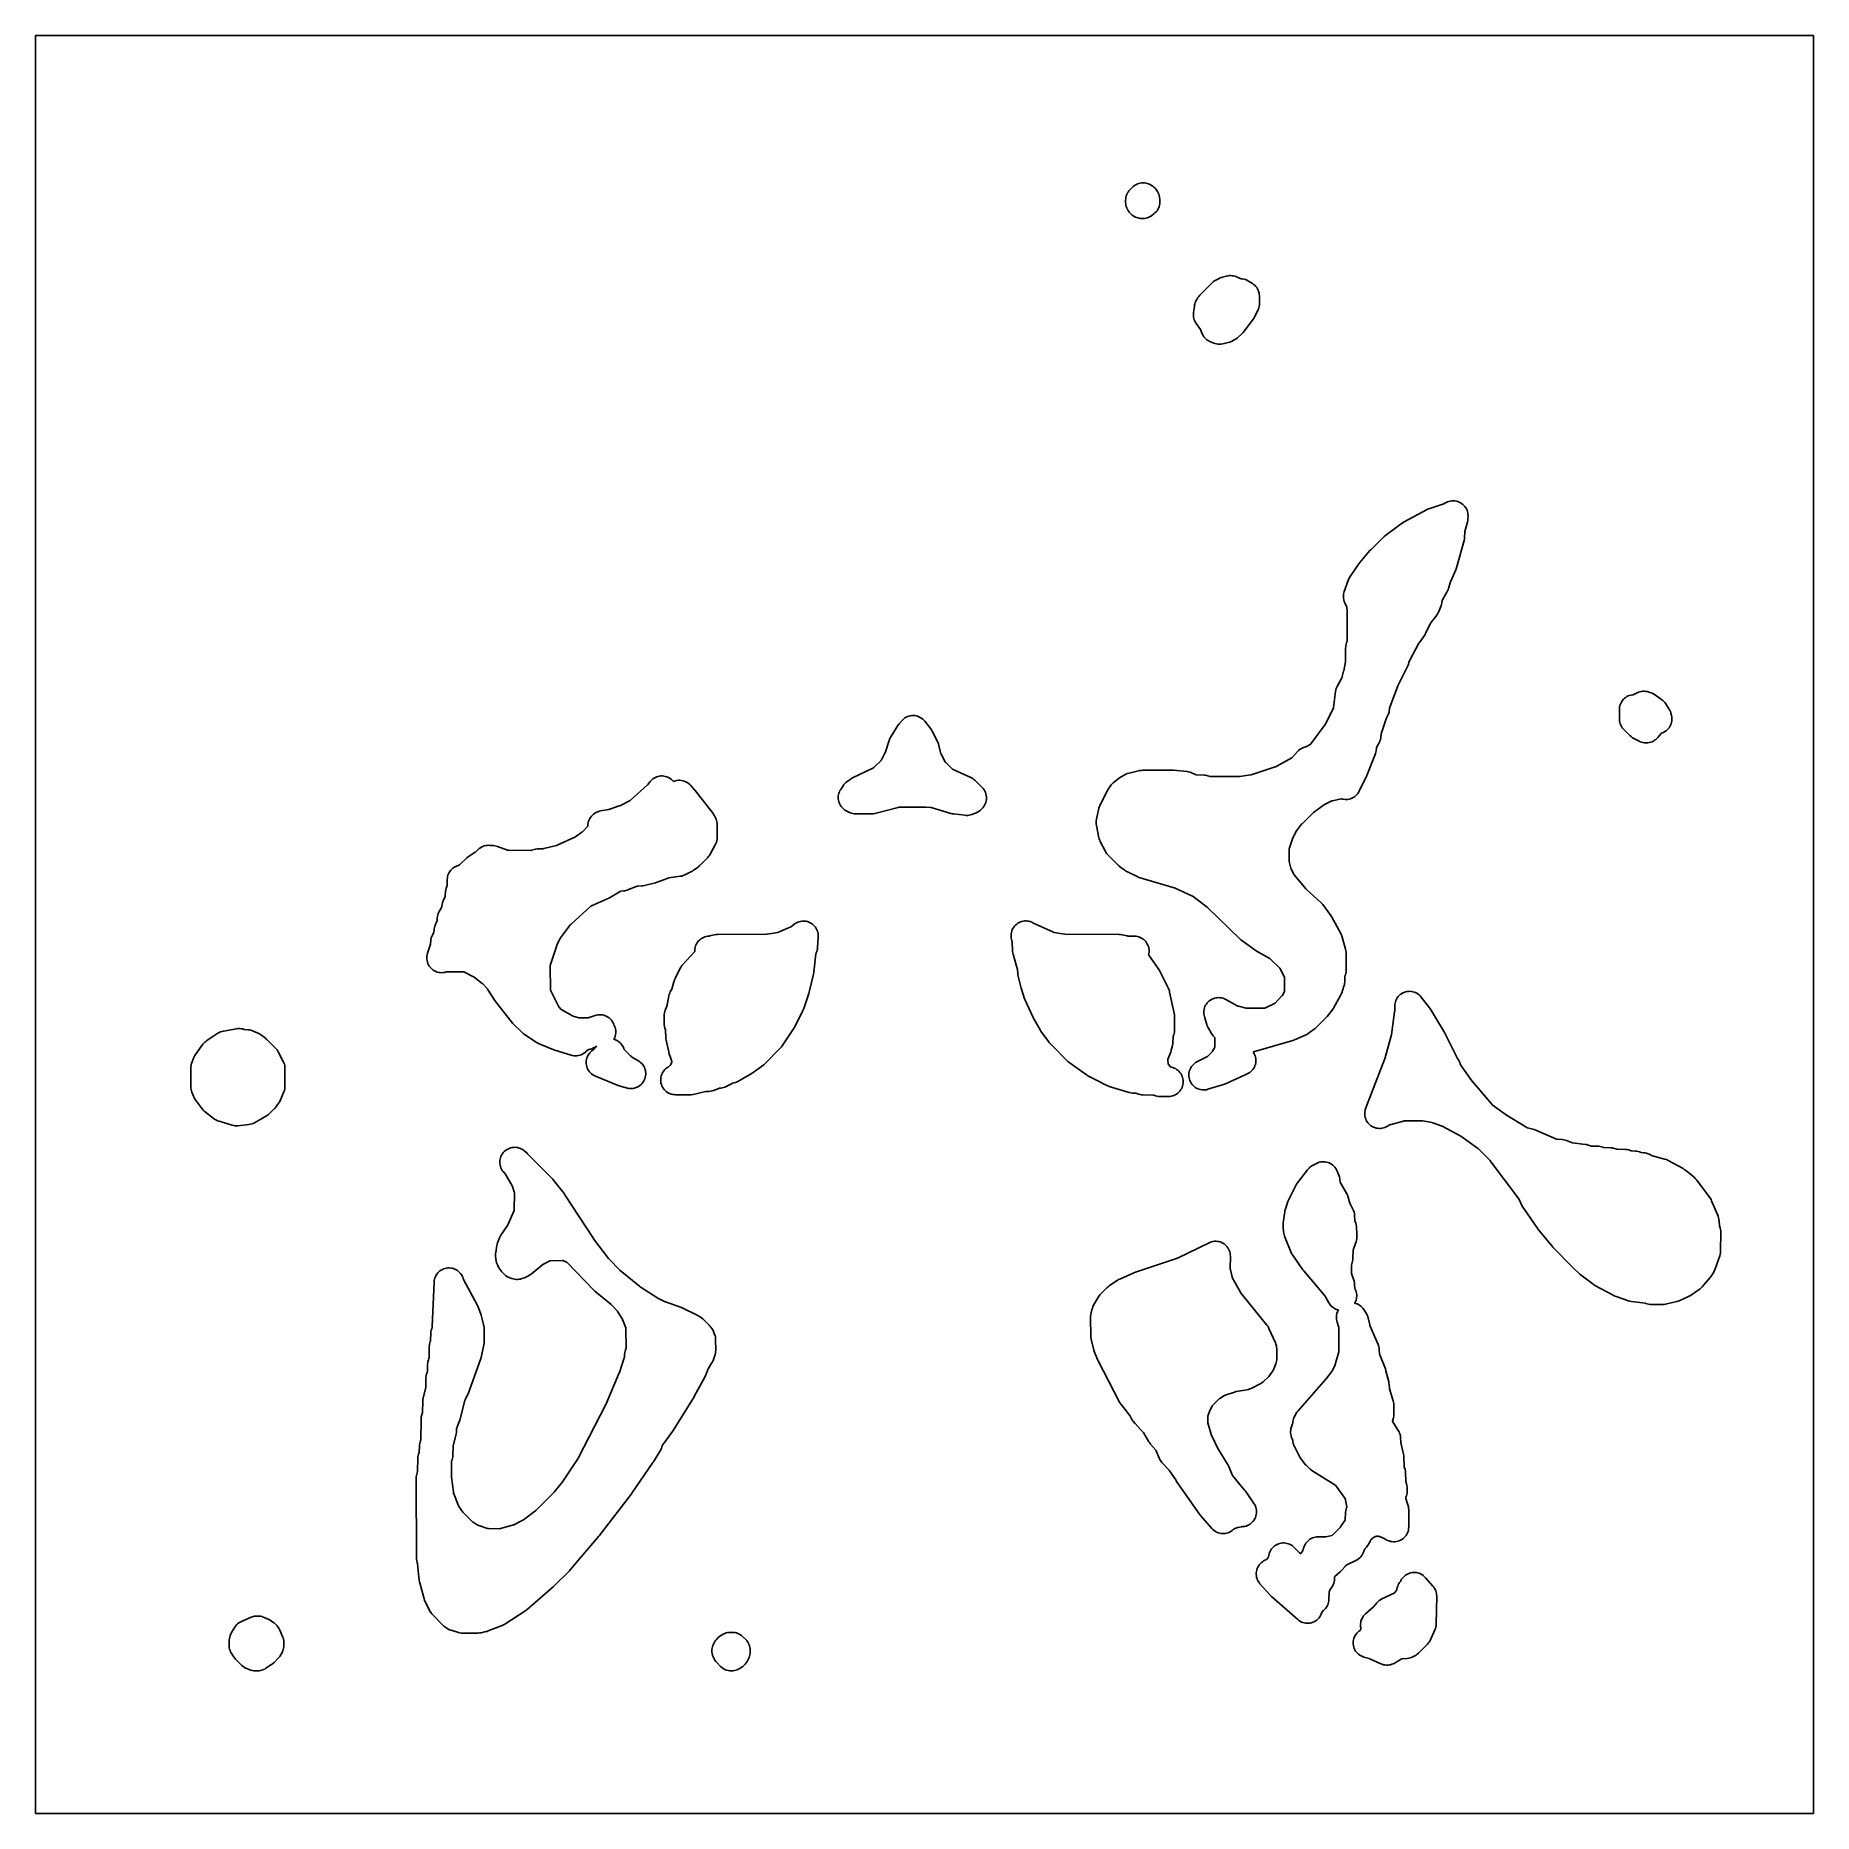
# Model space of a CAD drawing. Header units: millimetres. Extents: x 0 to 300, y 0 to 300.
import ezdxf

# ---------------------------------------------------------------- set-up
doc = ezdxf.new("R2010")
doc.units = ezdxf.units.MM
doc.layers.add('CUT', color=7, linetype='CONTINUOUS')

msp = doc.modelspace()

# ---------------------------------------------------------------- linework, layer by layer
at = {"layer": 'CUT'}
for points in [[(299.9926, 299.9971), (299.9954, 299.9386), (299.9954, 0.0614), (299.9926, 0.0029), (299.9341, 0), (0.0614, 0), (0.0029, 0.0029), (0, 0.0614), (0, 299.9386), (0.0029, 299.9971), (0.0614, 300), (299.9341, 300)], [(184.8755, 269.8443), (185.0576, 269.6995), (185.1752, 269.6146), (185.3743, 269.4849), (185.5849, 269.3746), (185.805, 269.2848), (186.0326, 269.2163), (186.1864, 269.1779), (186.4269, 269.1302), (186.671, 269.1063), (186.9162, 269.1065), (187.1602, 269.1307), (187.4006, 269.1786), (187.6352, 269.2499), (187.8617, 269.3438), (188.078, 269.4595), (188.2818, 269.5957), (188.6822, 269.8929), (188.8841, 270.0597), (189.0674, 270.2468), (189.2301, 270.4521), (189.3705, 270.6732), (189.4135, 270.7495), (189.5195, 270.9602), (189.6051, 271.1801), (189.6697, 271.407), (189.7126, 271.639), (189.7334, 271.874), (189.7319, 272.1099), (189.7083, 272.3447), (189.6411, 272.7962), (189.5961, 273.0247), (189.5301, 273.248), (189.4436, 273.4642), (189.3374, 273.6714), (189.2123, 273.8678), (189.0695, 274.0517), (188.9102, 274.2216), (188.7219, 274.4045), (188.5304, 274.5724), (188.3228, 274.72), (188.1012, 274.8457), (188.0241, 274.8844), (187.8083, 274.9802), (187.5845, 275.0552), (187.3546, 275.1088), (187.1207, 275.1405), (186.8849, 275.1499), (186.6492, 275.1371), (186.4157, 275.1021), (186.1866, 275.0452), (185.9639, 274.967), (185.7496, 274.8681), (185.6499, 274.8162), (185.4247, 274.6837), (185.2145, 274.5285), (185.0217, 274.3521), (184.6543, 273.979), (184.4904, 273.7953), (184.3454, 273.5963), (184.2206, 273.3841), (184.1174, 273.1606), (184.0366, 272.928), (183.9791, 272.6886), (183.9454, 272.4448), (183.9358, 272.1987), (183.9394, 271.8566), (183.9529, 271.6223), (183.9883, 271.3902), (184.0454, 271.1624), (184.1235, 270.941), (184.2221, 270.7279), (184.3034, 270.5717), (184.4204, 270.3707), (184.5555, 270.1813), (184.7077, 270.0053)], [(195.4477, 252.2705), (195.5167, 252.0458), (195.6065, 251.8285), (195.7162, 251.6206), (195.8451, 251.4239), (196.5761, 250.415), (196.5867, 250.3996), (196.6063, 250.3662), (196.6227, 250.3312), (196.6295, 250.3137), (196.8104, 249.8085), (196.9019, 249.587), (197.0143, 249.3753), (197.1463, 249.1753), (197.297, 248.9888), (197.4648, 248.8176), (197.6482, 248.6633), (197.8456, 248.5273), (198.0551, 248.4108), (198.2748, 248.3149), (198.8187, 248.1079), (199.0399, 248.0353), (199.2669, 247.9836), (199.4977, 247.9532), (199.7304, 247.9445), (199.9996, 247.9469), (200.2905, 247.9665), (200.5771, 248.0198), (201.2516, 248.1866), (201.5309, 248.2732), (201.798, 248.3919), (202.3887, 248.6966), (202.5855, 248.8098), (202.7712, 248.9403), (202.9443, 249.0871), (203.4947, 249.5987), (203.6478, 249.754), (203.7868, 249.922), (205.4949, 252.181), (205.6315, 252.3811), (205.7481, 252.5935), (206.2573, 253.6381), (206.3485, 253.8495), (206.4199, 254.0685), (206.4709, 254.293), (206.501, 254.5213), (206.5099, 254.7514), (206.5005, 256.0593), (206.4861, 256.3099), (206.4466, 256.5579), (206.3825, 256.8006), (206.2943, 257.0357), (206.183, 257.2607), (206.0497, 257.4735), (205.8957, 257.6718), (205.7226, 257.8536), (205.5321, 258.0172), (205.3262, 258.1609), (204.6501, 258.5837), (204.4102, 258.716), (204.1572, 258.8213), (203.8943, 258.8983), (203.6245, 258.946), (203.4066, 258.9724), (203.3857, 258.9755), (203.3432, 258.9853), (203.302, 258.9996), (203.2826, 259.0081), (202.7727, 259.2484), (202.5654, 259.3349), (202.3512, 259.4025), (202.1318, 259.4505), (201.909, 259.4787), (201.6845, 259.4868), (201.5154, 259.4853), (201.2245, 259.4657), (200.9379, 259.4123), (200.2915, 259.2525), (200.0862, 259.1923), (199.8867, 259.1148), (199.6947, 259.0205), (199.0504, 258.6692), (198.8435, 258.543), (198.6498, 258.3974), (198.4711, 258.2337), (196.444, 256.1872), (196.2732, 255.9962), (196.1229, 255.7886), (195.9946, 255.5667), (195.7869, 255.1608), (195.6965, 254.9635), (195.6236, 254.7591), (195.5686, 254.5491), (195.5321, 254.3352), (195.3893, 253.2039), (195.3708, 252.9695), (195.3745, 252.7344), (195.4002, 252.5008)], [(195.3265, 154.7277), (195.3438, 154.7151), (197.6893, 152.9084), (197.7419, 152.8655), (197.7919, 152.8197), (203.2503, 147.5253), (203.3907, 147.3991), (203.5401, 147.2838), (205.9895, 145.5384), (206.2174, 145.394), (208.2792, 144.2375), (208.2839, 144.2348), (208.3264, 144.2061), (208.347, 144.1893), (208.3645, 144.1732), (209.8786, 142.7053), (209.8915, 142.6922), (209.917, 142.6621), (209.9395, 142.6297), (209.9488, 142.6139), (210.7102, 141.2464), (210.7189, 141.2298), (210.7349, 141.1929), (210.7391, 141.153), (210.7397, 141.1342), (210.7542, 138.8446), (210.754, 138.8274), (210.7508, 138.7905), (210.7376, 138.7557), (210.7306, 138.7405), (210.3894, 138.0417), (210.3801, 138.0238), (210.3571, 137.9872), (210.3302, 137.9532), (210.3165, 137.9385), (209.1462, 136.7455), (209.131, 136.7309), (209.0958, 136.7022), (209.0576, 136.6778), (209.039, 136.6679), (207.5247, 135.9222), (207.5092, 135.915), (207.4749, 135.9019), (207.4382, 135.8985), (207.4217, 135.8981), (204.4138, 135.8933), (204.3932, 135.8938), (204.3044, 135.9034), (204.2841, 135.9074), (202.9763, 136.1976), (202.9593, 136.2017), (202.9235, 136.2133), (202.889, 136.2281), (202.8734, 136.236), (200.8159, 137.3527), (200.5958, 137.4586), (200.3664, 137.5426), (200.1299, 137.6037), (199.8885, 137.6414), (199.6446, 137.6554), (199.4006, 137.6456), (199.1586, 137.6119), (198.9211, 137.5549), (198.6903, 137.4749), (198.4684, 137.3727), (198.2575, 137.2494), (198.0597, 137.1061), (197.8768, 136.9442), (197.7105, 136.7652), (197.5626, 136.5708), (197.4343, 136.363), (197.3269, 136.1436), (197.2414, 135.9147), (197.1787, 135.6786), (197.1393, 135.4376), (197.1237, 135.1938), (197.1319, 134.9496), (197.1638, 134.7075), (197.2193, 134.4696), (197.2977, 134.2382), (197.3503, 134.105), (197.3567, 134.086), (197.3754, 134.0255), (197.6325, 133.1124), (197.7016, 132.9028), (197.789, 132.7001), (197.8939, 132.506), (198.4419, 131.5904), (198.5662, 131.4025), (198.7069, 131.2266), (198.8628, 131.0641), (198.9575, 130.9739), (199.001, 130.928), (199.0032, 130.8648), (198.9774, 129.3292), (198.9766, 129.3098), (198.9721, 129.2703), (198.9562, 129.2338), (198.9472, 129.2166), (198.6101, 128.6097), (198.6004, 128.5932), (198.578, 128.5607), (198.5526, 128.5305), (198.5393, 128.5168), (197.7363, 127.7307), (197.7215, 127.7169), (197.6888, 127.6908), (197.6536, 127.6683), (197.6357, 127.6587), (195.9668, 126.8143), (195.7523, 126.6921), (195.5509, 126.5493), (195.3645, 126.3874), (195.195, 126.2079), (195.0441, 126.0125), (194.9131, 125.8032), (194.8035, 125.582), (194.7162, 125.3511), (194.6521, 125.1127), (194.6118, 124.8691), (194.5957, 124.6228), (194.604, 124.3761), (194.6366, 124.1313), (194.6932, 123.891), (194.7732, 123.6575), (194.8759, 123.433), (195.0002, 123.2197), (195.1449, 123.0197), (195.3087, 122.8349), (195.4899, 122.6672), (195.6867, 122.5182), (195.8973, 122.3893), (196.1195, 122.2819), (196.3513, 122.1968), (196.5903, 122.1351), (196.8343, 122.0972), (197.0808, 122.0836), (197.3274, 122.0943), (197.5718, 122.1293), (197.8115, 122.1883), (200.4729, 122.984), (200.8117, 123.1127), (204.0794, 124.6336), (204.1074, 124.6467), (204.1275, 124.6553), (204.224, 124.6879), (204.4521, 124.7776), (204.6704, 124.8893), (204.8767, 125.0218), (205.069, 125.1738), (205.2455, 125.344), (205.4045, 125.5307), (205.5445, 125.732), (205.664, 125.946), (205.762, 126.1708), (205.8375, 126.404), (205.8898, 126.6436), (205.9184, 126.8871), (205.923, 127.1322), (205.9036, 127.3766), (205.8603, 127.6179), (205.7936, 127.8539), (205.7041, 128.0821), (205.5927, 128.3005), (205.5043, 128.4385), (205.4858, 128.4708), (205.5399, 128.4897), (212.1269, 130.4363), (212.4361, 130.5504), (214.4836, 131.463), (214.7448, 131.5984), (214.9884, 131.7635), (215.9012, 132.4644), (216.1376, 132.6708), (217.7261, 134.2437), (217.9304, 134.4724), (218.7741, 135.5425), (218.8881, 135.6993), (218.9896, 135.8644), (220.2163, 138.0446), (220.3245, 138.2607), (220.4113, 138.4861), (220.7785, 139.5976), (220.8416, 139.8238), (220.8833, 140.0549), (220.903, 140.2889), (220.94, 141.2806), (220.9413, 141.3005), (220.9474, 141.343), (220.958, 141.3846), (220.9645, 141.4034), (221.0131, 141.5342), (221.0816, 141.7471), (221.1308, 141.9653), (221.1604, 142.187), (221.17, 142.4105), (221.1649, 145.1249), (221.153, 145.3632), (221.1186, 145.5992), (221.0617, 145.8309), (220.3927, 148.0873), (220.3025, 148.3405), (220.1857, 148.5826), (218.7328, 151.2207), (218.5572, 151.4955), (217.1866, 153.3598), (217.0288, 153.5534), (216.8526, 153.7302), (214.4547, 155.9065), (214.397, 155.9626), (214.3431, 156.0225), (212.4204, 158.3118), (212.4069, 158.3288), (212.3554, 158.4069), (212.345, 158.426), (211.87, 159.366), (211.861, 159.3853), (211.8291, 159.4713), (211.8235, 159.4917), (211.5427, 160.6302), (211.5416, 160.6353), (211.5335, 160.6851), (211.5316, 160.7112), (211.5313, 160.7346), (211.5576, 162.7951), (211.5583, 162.8144), (211.5631, 162.8556), (211.5721, 162.8961), (211.5777, 162.9146), (212.098, 164.4792), (212.0996, 164.4837), (212.1276, 164.5514), (212.1349, 164.5664), (212.7268, 165.7235), (212.7295, 165.7284), (212.7743, 165.8005), (212.7856, 165.8162), (213.6365, 166.9379), (213.6394, 166.9416), (213.6871, 166.9959), (213.6986, 167.0077), (215.5025, 168.7638), (215.5658, 168.8211), (215.6331, 168.8738), (217.4957, 170.2278), (217.5001, 170.2308), (217.5692, 170.2731), (217.5855, 170.2816), (218.717, 170.8431), (218.7218, 170.8454), (218.7689, 170.8642), (218.7941, 170.8717), (218.817, 170.877), (220.3117, 171.1875), (220.3283, 171.1906), (220.3645, 171.1947), (220.4007, 171.189), (220.4167, 171.1853), (220.4741, 171.1708), (220.7116, 171.1228), (220.9526, 171.098), (221.1948, 171.0967), (221.436, 171.1188), (221.674, 171.1642), (221.9065, 171.2324), (222.1312, 171.3228), (222.3462, 171.4345), (222.5493, 171.5664), (222.7387, 171.7175), (222.9126, 171.8861), (223.0694, 172.0708), (223.2076, 172.2698), (223.3258, 172.4812), (224.4276, 174.6966), (224.51, 174.8807), (226.0321, 178.683), (226.1007, 178.8772), (226.1531, 179.0765), (226.1889, 179.2793), (226.2526, 179.7537), (226.2535, 179.7591), (226.2639, 179.8065), (226.2749, 179.8332), (226.2856, 179.8551), (226.7487, 180.7457), (226.8498, 180.9655), (226.9292, 181.1941), (226.9861, 181.4292), (227.02, 181.6688), (227.0681, 182.1878), (227.0707, 182.2092), (227.0899, 182.3005), (227.0961, 182.3212), (227.892, 184.7052), (227.8937, 184.71), (227.9239, 184.7817), (227.9317, 184.7975), (228.1512, 185.2157), (228.2474, 185.4211), (228.3245, 185.6343), (228.3821, 185.8537), (228.4195, 186.0774), (228.4521, 186.3474), (228.4552, 186.3682), (228.4761, 186.4565), (228.4826, 186.4765), (229.8416, 190.2707), (229.8691, 190.3405), (229.9009, 190.4083), (231.5464, 193.6496), (231.6616, 193.913), (231.7458, 194.1879), (231.8238, 194.5072), (231.8252, 194.5124), (231.8417, 194.5616), (231.8525, 194.5861), (231.8635, 194.6075), (233.4288, 197.4661), (233.4637, 197.5258), (233.5021, 197.5834), (234.3579, 198.7893), (234.4667, 198.9564), (234.5619, 199.1317), (235.3775, 200.7881), (235.3859, 200.8043), (235.4273, 200.871), (235.438, 200.8858), (236.4577, 202.2245), (236.5862, 202.41), (236.6975, 202.6064), (236.7906, 202.812), (237.1238, 203.6461), (237.194, 203.8461), (237.2471, 204.0513), (237.2825, 204.2602), (237.3359, 204.6826), (237.3388, 204.7019), (237.3484, 204.7427), (237.3662, 204.7806), (237.3758, 204.7975), (238.1537, 206.0882), (238.2603, 206.2844), (238.349, 206.4894), (238.4191, 206.7015), (238.6906, 207.6664), (238.7173, 207.7494), (238.75, 207.8303), (239.6556, 209.8542), (239.7259, 210.0284), (239.7828, 210.2074), (241.0477, 214.7701), (241.1067, 215.0399), (241.1355, 215.3146), (241.1781, 216.1759), (241.1796, 216.1954), (241.1924, 216.2787), (241.1969, 216.2977), (241.6105, 217.8708), (241.6669, 218.1483), (241.6916, 218.4304), (241.7065, 218.9213), (241.7018, 219.1693), (241.6725, 219.4155), (241.6189, 219.6576), (241.5416, 219.8933), (241.4414, 220.1201), (241.3192, 220.3359), (241.1762, 220.5385), (241.0138, 220.7259), (240.8337, 220.8964), (240.6375, 221.0481), (240.4273, 221.1797), (240.2051, 221.2898), (239.9731, 221.3773), (239.7336, 221.4415), (239.4888, 221.4816), (239.2413, 221.4972), (238.9935, 221.4882), (238.7478, 221.4548), (238.5066, 221.3971), (238.2723, 221.3158), (238.0472, 221.2118), (237.6932, 221.0262), (237.6889, 221.0241), (237.6206, 220.9945), (237.6048, 220.9886), (235.0877, 220.1304), (234.8968, 220.0564), (234.7125, 219.9671), (230.938, 217.9419), (230.6371, 217.7517), (227.8161, 215.6732), (227.5554, 215.4521), (225.2913, 213.2485), (225.1371, 213.0842), (223.4384, 211.1031), (223.2615, 210.8704), (221.8311, 208.7424), (221.7238, 208.5676), (221.6311, 208.3846), (221.5538, 208.1947), (220.8377, 206.2058), (220.7662, 205.972), (220.7179, 205.7323), (220.6932, 205.4891), (220.6924, 205.2446), (220.7156, 205.0011), (220.7623, 204.7612), (220.8323, 204.5269), (220.9249, 204.3006), (221.2131, 203.6838), (221.2153, 203.6788), (221.2323, 203.6327), (221.2374, 203.6038), (221.2402, 203.5792), (221.3035, 202.8467), (221.3069, 202.7937), (221.308, 202.7406), (221.2944, 197.8353), (221.294, 197.818), (221.2904, 197.7807), (221.2834, 197.7437), (221.2791, 197.7275), (221.1561, 197.2994), (221.1049, 197.0864), (221.0726, 196.8696), (221.0593, 196.6509), (221.0219, 194.4098), (221.0217, 194.4045), (221.014, 194.3246), (221.0111, 194.3065), (220.7343, 192.8123), (220.7262, 192.7725), (220.7168, 192.7331), (220.4257, 191.5989), (220.4209, 191.5819), (220.4079, 191.546), (220.3917, 191.5115), (220.383, 191.496), (219.6744, 190.2978), (219.5534, 190.0665), (219.4573, 189.8239), (219.3869, 189.5725), (219.3431, 189.3151), (219.0252, 186.5924), (219.0245, 186.587), (219.0147, 186.5388), (219.0039, 186.5116), (218.9933, 186.4893), (217.6567, 183.8379), (217.6542, 183.8332), (217.612, 183.7638), (217.6014, 183.7487), (215.1822, 180.4681), (215.1699, 180.4523), (215.1409, 180.4207), (215.1058, 180.3959), (215.0885, 180.3857), (214.4374, 180.0236), (214.4224, 180.0157), (214.3889, 180.0009), (214.2793, 179.9746), (214.2795, 179.9736), (214.1688, 179.9492), (213.9385, 179.8746), (213.7166, 179.778), (213.505, 179.6605), (213.3058, 179.523), (213.1208, 179.367), (212.9517, 179.1937), (212.0565, 178.1827), (212.0421, 178.1673), (212.0086, 178.1371), (211.9719, 178.1107), (211.9539, 178.1), (209.4453, 176.6963), (209.4293, 176.6879), (209.358, 176.6565), (209.341, 176.6504), (205.1375, 175.2653), (205.1215, 175.2604), (205.051, 175.244), (205.0344, 175.2412), (203.1347, 174.9731), (203.0506, 174.9643), (202.9662, 174.9614), (198.3379, 174.9692), (198.3194, 174.9697), (198.2798, 174.9736), (198.2408, 174.9815), (198.223, 174.9864), (197.8275, 175.1074), (197.6177, 175.1618), (197.404, 175.1978), (197.188, 175.2151), (195.84, 175.2646), (195.8205, 175.2658), (195.7792, 175.2717), (195.7399, 175.2859), (195.7222, 175.294), (195.1733, 175.5608), (194.9725, 175.6477), (194.7649, 175.7168), (194.552, 175.7674), (194.3355, 175.7992), (192.0327, 176.0354), (191.7661, 176.0484), (186.8798, 176.0258), (186.5992, 176.0087), (186.3223, 175.9602), (184.5442, 175.5446), (184.2605, 175.4603), (183.9887, 175.343), (183.3041, 174.9982), (183.0715, 174.865), (182.8546, 174.7077), (181.8491, 173.8928), (181.6717, 173.7344), (181.5101, 173.5599), (181.3658, 173.3709), (180.985, 172.8191), (180.806, 172.5164), (179.6445, 170.192), (179.5599, 170.0038), (179.4912, 169.8091), (179.4387, 169.6095), (179.0322, 167.754), (178.9902, 167.5), (178.9744, 167.2431), (178.9852, 166.9859), (179.0224, 166.7312), (179.4379, 164.6427), (179.4928, 164.4205), (179.5678, 164.2043), (179.6622, 163.9958), (180.4564, 162.4368), (180.5839, 162.2152), (180.7334, 162.0078), (180.9033, 161.8168), (182.7342, 159.9589), (182.8808, 159.8216), (183.0379, 159.6966), (183.7929, 159.1437), (183.9681, 159.0265), (184.1525, 158.9244), (185.967, 158.0178), (186.1735, 157.926), (186.3874, 157.8533), (192.1239, 156.1879), (192.2062, 156.1607), (192.2864, 156.1275), (195.228, 154.7849), (195.2472, 154.7755)], [(268.5349, 188.4506), (268.3277, 188.3212), (268.134, 188.1722), (267.9558, 188.0051), (267.7948, 187.8213), (267.6525, 187.6227), (267.5302, 187.4111), (267.4292, 187.1886), (267.3504, 186.9574), (267.2945, 186.7195), (267.2621, 186.4773), (267.2536, 186.2331), (267.2762, 184.5932), (267.2916, 184.3483), (267.331, 184.106), (267.3939, 183.8688), (267.4798, 183.6388), (267.5878, 183.4184), (267.717, 183.2097), (267.8659, 183.0146), (268.0333, 182.8351), (269.0876, 181.8102), (269.2791, 181.6421), (269.4866, 181.4944), (269.7082, 181.3687), (270.5771, 180.9323), (270.7833, 180.8401), (270.997, 180.7669), (271.2165, 180.7133), (271.4399, 180.6798), (271.6654, 180.6665), (271.7847, 180.6649), (272.034, 180.674), (272.2812, 180.7079), (272.5238, 180.7663), (272.7594, 180.8486), (272.9856, 180.9539), (273.2002, 181.0813), (273.401, 181.2294), (273.586, 181.3968), (273.7534, 181.5818), (274.2787, 182.224), (274.2919, 182.2392), (274.3213, 182.2685), (274.3665, 182.286), (274.4961, 182.3285), (274.7171, 182.4253), (274.9278, 182.5431), (275.1261, 182.6806), (275.3103, 182.8366), (275.4786, 183.0096), (275.6294, 183.198), (275.7613, 183.4001), (275.8731, 183.614), (275.9638, 183.8377), (276.0325, 184.0691), (276.0785, 184.306), (276.1015, 184.5462), (276.1012, 184.7876), (276.0777, 185.0278), (276.0311, 185.2646), (275.9281, 185.6805), (275.8504, 185.9356), (275.7459, 186.1809), (275.6159, 186.4137), (275.0966, 187.2369), (274.9464, 187.4497), (274.7749, 187.6456), (274.5839, 187.8227), (274.3755, 187.9789), (273.1539, 188.799), (272.8906, 188.9533), (272.6105, 189.0744), (272.2125, 189.2182), (271.9735, 189.2914), (271.7285, 189.3403), (271.4797, 189.3644), (271.2298, 189.3637), (270.9813, 189.3379), (270.7365, 189.2875), (270.498, 189.213), (270.2681, 189.1149), (269.5841, 188.7819), (269.568, 188.7745), (269.5338, 188.7615), (269.4982, 188.7548), (269.4591, 188.7502), (269.2182, 188.7096), (268.9823, 188.6457), (268.7539, 188.5591)], [(136.669, 169.2388), (136.8655, 169.1291), (137.2492, 168.937), (137.4621, 168.8425), (137.6829, 168.7683), (137.9096, 168.715), (138.1403, 168.6829), (138.373, 168.6725), (141.1783, 168.6778), (141.3937, 168.6875), (141.6076, 168.7157), (141.8181, 168.7623), (145.5729, 169.7642), (145.5892, 169.7682), (145.6236, 169.7743), (145.6584, 169.7775), (145.6748, 169.778), (150.1371, 169.8061), (150.184, 169.8055), (150.2309, 169.8031), (150.9936, 169.7494), (151.0152, 169.7473), (151.1035, 169.7313), (151.1245, 169.7257), (154.451, 168.7375), (154.6604, 168.685), (154.8736, 168.6508), (156.8195, 168.424), (157.0522, 168.4078), (157.2853, 168.4134), (157.5169, 168.4407), (157.745, 168.4895), (157.9675, 168.5593), (158.5907, 168.7872), (158.8215, 168.8849), (159.0412, 169.0053), (159.2479, 169.147), (159.4393, 169.3087), (159.6664, 169.521), (159.8409, 169.7014), (159.9965, 169.8984), (160.1315, 170.11), (160.2446, 170.334), (160.3347, 170.5683), (160.4009, 170.8104), (160.4424, 171.0579), (160.4589, 171.3084), (160.4502, 171.5592), (160.4165, 171.8079), (160.3579, 172.052), (160.2752, 172.2889), (160.1691, 172.5164), (160.0407, 172.7321), (159.8914, 172.9338), (159.7226, 173.1196), (158.5465, 174.2898), (158.3829, 174.4388), (158.2069, 174.5727), (158.0196, 174.6905), (157.8227, 174.7913), (154.8553, 176.1482), (154.8358, 176.1577), (154.7973, 176.1808), (154.7615, 176.2079), (154.7453, 176.2224), (153.5834, 177.3235), (153.5686, 177.3383), (153.5407, 177.371), (153.5163, 177.4065), (153.5059, 177.4246), (152.8024, 178.7233), (152.7944, 178.739), (152.7799, 178.7726), (152.7684, 178.8075), (152.7641, 178.8241), (152.437, 180.2238), (152.3527, 180.5076), (152.2355, 180.7794), (151.317, 182.6035), (151.1941, 182.82), (151.0503, 183.0232), (150.0348, 184.3162), (149.8727, 184.5028), (149.693, 184.6725), (149.4974, 184.8237), (149.2878, 184.9547), (149.0663, 185.0645), (148.835, 185.1518), (148.5963, 185.2158), (148.3524, 185.256), (148.1057, 185.2719), (147.8586, 185.2633), (147.6136, 185.2304), (147.3731, 185.1734), (147.1393, 185.093), (146.9147, 184.9899), (146.7013, 184.8651), (146.5013, 184.7198), (146.3166, 184.5555), (146.1491, 184.3737), (145.7137, 183.8519), (145.5228, 183.5903), (144.2939, 181.6548), (144.181, 181.4577), (144.0864, 181.2512), (144.011, 181.0369), (143.4325, 179.1196), (143.4266, 179.1016), (143.397, 179.0291), (143.3886, 179.0122), (142.7511, 177.7978), (142.7409, 177.7796), (142.7169, 177.7437), (142.6893, 177.7105), (142.6747, 177.6955), (141.4786, 176.534), (141.4635, 176.5201), (141.4302, 176.4938), (141.3943, 176.4712), (141.3761, 176.4616), (137.8604, 174.7206), (137.6906, 174.6282), (137.5286, 174.523), (136.909, 174.0859), (136.7243, 173.9422), (136.5538, 173.7818), (136.3991, 173.6062), (136.2615, 173.4169), (135.8523, 172.7948), (135.7312, 172.5899), (135.63, 172.3744), (135.5498, 172.1503), (135.4913, 171.9196), (135.455, 171.6844), (135.4412, 171.4468), (135.4501, 171.2089), (135.4816, 170.973), (135.5353, 170.7411), (135.6109, 170.5154), (135.7076, 170.2979), (135.8245, 170.0906), (135.9606, 169.8953), (136.0041, 169.8389), (136.1493, 169.667), (136.3094, 169.5088), (136.4831, 169.3657)], [(66.0178, 144.1586), (66.0513, 143.9125), (66.1091, 143.6708), (66.1905, 143.4361), (66.2949, 143.2106), (66.4211, 142.9966), (66.5679, 142.7962), (66.7339, 142.6113), (66.9174, 142.4439), (67.1167, 142.2954), (67.3297, 142.1675), (67.5543, 142.0614), (67.7884, 141.978), (68.0296, 141.9184), (68.2755, 141.8829), (68.5237, 141.8721), (68.7717, 141.8859), (69.0172, 141.9243), (69.2577, 141.9868), (69.2802, 141.9939), (69.3197, 141.9982), (69.3382, 141.9988), (72.1833, 142.022), (72.201, 142.0217), (72.2388, 142.0184), (72.2742, 142.0047), (72.2902, 141.9971), (73.8955, 141.1927), (73.9116, 141.1841), (73.9781, 141.1423), (73.9928, 141.1315), (75.3855, 140.0546), (75.3895, 140.0514), (75.4474, 139.999), (75.4599, 139.9863), (76.2154, 139.1762), (76.2191, 139.1721), (76.2716, 139.1054), (76.2825, 139.0895), (77.5068, 137.1986), (77.6227, 137.0345), (80.2816, 133.573), (80.5178, 133.307), (82.0839, 131.7781), (82.2512, 131.6288), (82.4312, 131.4951), (84.5171, 130.0865), (84.7445, 129.9499), (84.985, 129.8382), (87.4303, 128.8567), (87.6132, 128.7914), (90.3519, 127.9322), (90.5976, 127.8687), (90.8484, 127.8303), (91.1018, 127.8176), (91.3552, 127.8306), (91.606, 127.8693), (91.8516, 127.9332), (92.0894, 128.0216), (92.3171, 128.1337), (92.5322, 128.2683), (92.7325, 128.424), (92.9161, 128.5992), (92.9586, 128.6442), (93.0414, 128.7162), (93.1307, 128.7799), (93.2258, 128.8347), (93.3257, 128.8801), (93.4347, 128.9174), (93.4532, 128.9227), (93.5116, 128.938), (93.6026, 128.9596), (93.8884, 129.0456), (94.162, 129.1652), (94.6645, 129.4215), (94.7067, 129.4404), (94.6751, 129.4066), (94.1262, 128.8744), (94.1117, 128.861), (94.0798, 128.8357), (94.0647, 128.826), (93.8636, 128.6823), (93.6777, 128.5194), (93.5088, 128.3389), (93.3585, 128.1427), (93.2283, 127.9325), (93.1195, 127.7106), (93.0332, 127.479), (92.9702, 127.2399), (92.9311, 126.9959), (92.9162, 126.7491), (92.9259, 126.5021), (92.9598, 126.2573), (93.0178, 126.017), (93.0992, 125.7836), (93.2033, 125.5594), (93.329, 125.3466), (93.4751, 125.1472), (93.6401, 124.9632), (93.8226, 124.7964), (94.0206, 124.6485), (94.2322, 124.5208), (94.4555, 124.4147), (98.2976, 122.8155), (98.473, 122.7501), (98.6527, 122.698), (99.8573, 122.3973), (100.097, 122.3498), (100.3403, 122.3259), (100.5847, 122.3259), (100.8279, 122.3497), (101.0677, 122.3972), (101.3016, 122.4678), (101.5276, 122.561), (101.7434, 122.6758), (101.9469, 122.8111), (102.1363, 122.9657), (102.3096, 123.1379), (102.4653, 123.3263), (102.6019, 123.529), (102.718, 123.7441), (102.8126, 123.9695), (102.8847, 124.203), (102.9337, 124.4425), (102.959, 124.6856), (102.9605, 124.93), (102.9381, 125.1734), (102.892, 125.4134), (102.8228, 125.6478), (102.7309, 125.8743), (102.6174, 126.0908), (102.4833, 126.2951), (102.3299, 126.4854), (102.1586, 126.6597), (101.9712, 126.8166), (101.7693, 126.9543), (100.557, 127.6975), (100.5378, 127.71), (100.4633, 127.7685), (100.4465, 127.7841), (99.3767, 128.8437), (99.362, 128.859), (99.3344, 128.893), (99.3146, 128.9321), (99.3066, 128.9518), (99.2859, 129.0067), (99.2448, 129.1162), (99.1487, 129.3382), (99.0317, 129.5499), (98.8948, 129.7492), (98.7392, 129.9345), (98.5665, 130.1038), (98.3782, 130.2556), (98.1762, 130.3886), (97.9622, 130.5013), (97.7383, 130.5929), (97.5918, 130.6369), (97.6389, 130.7195), (97.7383, 130.9421), (97.8156, 131.1732), (97.87, 131.4108), (97.9011, 131.6526), (97.9084, 131.8962), (97.892, 132.1394), (97.8519, 132.3798), (97.7887, 132.6152), (97.7028, 132.8433), (97.5963, 133.0596), (97.5863, 133.0829), (97.5176, 133.2679), (97.4094, 133.4897), (97.2798, 133.6997), (97.1302, 133.8959), (96.9619, 134.0764), (96.7767, 134.2394), (96.5763, 134.3834), (96.3627, 134.5069), (96.1379, 134.6088), (95.9042, 134.688), (95.6638, 134.7438), (95.4191, 134.7756), (95.1725, 134.7832), (94.9263, 134.7663), (94.683, 134.7253), (94.4449, 134.6606), (93.2229, 134.2623), (93.2044, 134.2568), (93.1638, 134.248), (93.1225, 134.2435), (93.1032, 134.2429), (91.767, 134.2343), (91.7475, 134.2347), (91.7056, 134.2388), (91.6644, 134.2472), (91.6456, 134.2526), (90.7004, 134.5513), (90.6835, 134.557), (90.6128, 134.587), (90.5969, 134.5951), (88.7757, 135.5784), (88.7612, 135.5867), (88.731, 135.6066), (88.7053, 135.6313), (88.6938, 135.6438), (88.2816, 136.1149), (88.2781, 136.1191), (88.2476, 136.1604), (88.2338, 136.1831), (88.2227, 136.2042), (86.8877, 138.9013), (86.8805, 138.9166), (86.8674, 138.9506), (86.8638, 138.9869), (86.8633, 139.0034), (86.8337, 142.9327), (86.8341, 142.9526), (86.8382, 142.9951), (86.8469, 143.0369), (86.8524, 143.056), (87.9463, 146.474), (87.948, 146.4789), (87.9779, 146.5522), (87.9857, 146.5684), (88.5341, 147.6379), (88.5366, 147.6425), (88.5789, 147.7111), (88.5895, 147.7261), (90.2768, 149.9883), (90.2884, 150.0031), (90.3432, 150.0629), (90.3569, 150.0758), (93.7023, 153.0709), (93.7169, 153.0833), (93.7504, 153.1077), (93.7863, 153.1284), (93.8036, 153.1368), (96.8734, 154.5181), (97.1408, 154.6584), (98.639, 155.5641), (98.6562, 155.5739), (98.6947, 155.5919), (98.7361, 155.6015), (98.7556, 155.6044), (99.1909, 155.6573), (99.4753, 155.7087), (99.7519, 155.7925), (101.5198, 156.4424), (101.537, 156.4482), (101.5747, 156.4581), (101.6132, 156.4643), (101.6312, 156.4658), (102.2829, 156.507), (102.5078, 156.5314), (102.7296, 156.5761), (104.6121, 157.0449), (104.872, 157.1249), (106.7575, 157.8194), (106.776, 157.8256), (106.8577, 157.8464), (106.8769, 157.8498), (108.7839, 158.1286), (109.0419, 158.1804), (109.293, 158.2589), (109.5345, 158.3634), (110.6655, 158.9254), (110.8486, 159.0261), (111.0226, 159.1417), (111.7851, 159.6957), (111.9469, 159.8238), (112.0976, 159.9649), (113.3586, 161.2464), (113.5042, 161.4079), (113.6352, 161.5813), (113.7506, 161.7656), (114.6891, 163.4187), (114.8047, 163.6492), (114.8959, 163.8905), (114.9618, 164.1399), (115.0016, 164.3947), (115.015, 164.6523), (115.0154, 166.8519), (115.0044, 167.0872), (114.9712, 167.3204), (114.9163, 167.5495), (114.84, 167.7724), (114.7431, 167.9871), (114.5688, 168.3293), (114.4547, 168.5299), (114.3226, 168.7191), (111.6989, 172.1294), (111.5918, 172.2593), (110.5051, 173.4905), (110.3284, 173.6714), (110.1342, 173.8335), (109.9247, 173.9752), (109.7019, 174.095), (109.4681, 174.1917), (109.2258, 174.2643), (108.9774, 174.312), (108.7254, 174.3343), (108.4725, 174.3311), (108.2211, 174.3023), (107.974, 174.2483), (107.7336, 174.1696), (107.698, 174.1559), (107.6605, 174.1446), (107.6285, 174.1672), (107.6143, 174.179), (107.3029, 174.4504), (107.1135, 174.6), (106.9105, 174.7306), (106.6959, 174.8411), (106.4716, 174.9303), (106.2398, 174.9975), (106.0026, 175.042), (105.7622, 175.0635), (105.5208, 175.0617), (105.2808, 175.0365), (105.0442, 174.9884), (104.8135, 174.9177), (104.5906, 174.8251), (104.3777, 174.7113), (104.1767, 174.5776), (103.9896, 174.4252), (103.8181, 174.2554), (103.6637, 174.0698), (103.3574, 173.6632), (103.3461, 173.649), (103.2932, 173.5913), (103.28, 173.5788), (100.3925, 170.9822), (100.3884, 170.9787), (100.3479, 170.9478), (100.3255, 170.9337), (100.3047, 170.9224), (98.5866, 170.0386), (98.5823, 170.0364), (98.5143, 170.0075), (98.4985, 170.0018), (96.9128, 169.4728), (96.8375, 169.4504), (96.7608, 169.433), (95.3316, 169.1581), (95.1081, 169.1043), (94.8905, 169.0302), (94.6806, 168.9365), (94.571, 168.8813), (94.3557, 168.7593), (94.1535, 168.6167), (93.9665, 168.4547), (93.7963, 168.2751), (93.6448, 168.0795), (93.5133, 167.8699), (93.4032, 167.6483), (93.3155, 167.4169), (93.2512, 167.178), (93.2107, 166.9339), (93.1743, 166.6174), (93.172, 166.6005), (93.1645, 166.5647), (93.1418, 166.5357), (93.1307, 166.5234), (92.2863, 165.629), (92.2733, 165.6158), (92.2129, 165.5633), (92.1981, 165.5522), (91.1186, 164.7861), (91.1036, 164.776), (91.0357, 164.737), (91.0193, 164.7292), (88.0199, 163.3738), (88.0043, 163.3672), (87.9349, 163.3431), (87.9184, 163.3386), (85.7791, 162.807), (85.7605, 162.8028), (85.6788, 162.7912), (85.6597, 162.7899), (84.6664, 162.7499), (84.4055, 162.7257), (84.1486, 162.6742), (83.8984, 162.5962), (83.7068, 162.5252), (83.691, 162.5197), (83.656, 162.5102), (83.6204, 162.5072), (83.6034, 162.5068), (79.79, 162.5181), (79.7687, 162.5188), (79.7231, 162.5241), (79.6784, 162.5346), (79.6581, 162.5412), (77.9251, 163.1631), (77.7114, 163.2291), (77.4927, 163.2758), (77.2707, 163.3027), (76.6253, 163.3519), (76.6252, 163.3506), (76.4259, 163.3603), (76.1875, 163.3491), (75.9512, 163.3153), (75.7193, 163.2591), (75.4937, 163.181), (75.2766, 163.0817), (75.07, 162.9623), (74.8757, 162.8236), (74.6955, 162.6671), (74.5311, 162.494), (74.4286, 162.3753), (74.348, 162.2986), (74.2558, 162.2267), (74.2399, 162.2155), (74.189, 162.1815), (72.9957, 161.426), (72.7794, 161.2724), (72.5806, 161.0967), (71.6648, 160.1966), (71.62, 160.1547), (71.6055, 160.1418), (71.5145, 160.0684), (71.4215, 160.0074), (71.3229, 159.9558), (71.2146, 159.9119), (71.1673, 159.8954), (71.1678, 159.8938), (71.0318, 159.8465), (70.8125, 159.7456), (70.604, 159.6241), (70.4083, 159.483), (70.227, 159.3237), (70.0619, 159.1476), (69.9146, 158.9565), (69.7864, 158.752), (69.6785, 158.5362), (69.5919, 158.3109), (69.5274, 158.0784), (69.4857, 157.8407), (69.467, 157.6001), (69.4379, 156.5965), (69.437, 156.5792), (69.4325, 156.5422), (69.4214, 156.5071), (69.415, 156.4908), (69.3742, 156.3936), (69.279, 156.1251), (69.215, 155.8475), (69.1829, 155.5644), (69.1419, 154.8278), (69.1403, 154.8081), (69.1335, 154.7663), (69.1181, 154.7268), (69.1095, 154.7091), (68.8699, 154.2461), (68.7794, 154.0511), (68.706, 153.8491), (68.6503, 153.6416), (68.6125, 153.43), (68.5675, 153.0945), (68.564, 153.0734), (68.5527, 153.0287), (68.5364, 152.9856), (68.5271, 152.9663), (68.0647, 152.0703), (67.9612, 151.8426), (67.8811, 151.6056), (67.825, 151.3618), (67.7935, 151.1137), (67.76, 150.6738), (67.7581, 150.6551), (67.751, 150.6153), (67.74, 150.5764), (67.7336, 150.5588), (67.3961, 149.7037), (67.3244, 149.4955), (67.2713, 149.2818), (67.2371, 149.0642), (67.1952, 148.6895), (67.1929, 148.6724), (67.1854, 148.636), (67.1715, 148.6019), (67.1638, 148.5862), (66.9638, 148.2019), (66.8573, 147.9685), (66.7752, 147.7255), (66.7185, 147.4754), (66.6877, 147.2207), (66.6618, 146.8454), (66.6595, 146.8227), (66.6408, 146.7259), (66.6345, 146.704), (66.1296, 145.14), (66.0651, 144.9), (66.0248, 144.6549), (66.009, 144.4069)], [(106.3394, 130.9445), (106.3574, 130.7145), (106.3965, 130.4871), (106.8915, 128.2376), (106.9398, 128.0522), (107.0021, 127.8711), (107.3845, 126.8849), (107.3913, 126.8657), (107.4022, 126.8257), (107.3877, 126.7869), (107.3791, 126.7685), (107.1773, 126.363), (107.168, 126.3455), (107.1463, 126.311), (107.1181, 126.2815), (107.1034, 126.2682), (106.7314, 125.9493), (106.7165, 125.9372), (106.6204, 125.8698), (106.5456, 125.8227), (106.3536, 125.6735), (106.1769, 125.5065), (106.0173, 125.323), (105.8762, 125.1249), (105.7551, 124.914), (105.655, 124.6924), (105.577, 124.4621), (105.5217, 124.2253), (105.4896, 123.9842), (105.4812, 123.7412), (105.4964, 123.4985), (105.535, 123.2584), (105.5969, 123.0232), (105.6813, 122.7952), (105.7874, 122.5764), (105.9143, 122.3689), (106.0608, 122.1748), (106.2254, 121.9958), (106.4066, 121.8337), (106.6028, 121.6899), (106.8119, 121.5659), (107.0322, 121.4628), (107.2614, 121.3815), (107.4974, 121.3229), (107.738, 121.2876), (107.9809, 121.2757), (110.6314, 121.2757), (110.9337, 121.294), (111.2316, 121.3487), (113.0303, 121.7935), (113.0487, 121.7976), (113.1257, 121.809), (113.1445, 121.8105), (113.6059, 121.835), (113.8702, 121.8633), (114.13, 121.9194), (114.3824, 122.0028), (115.2774, 122.3523), (115.2939, 122.3583), (115.329, 122.3685), (115.3651, 122.3756), (115.3821, 122.3778), (115.6397, 122.4051), (115.8698, 122.4404), (116.0957, 122.4969), (116.3153, 122.5742), (116.5267, 122.6716), (117.5221, 123.1876), (117.5376, 123.1952), (117.5709, 123.2089), (117.6054, 123.2197), (117.6218, 123.2237), (117.8317, 123.2697), (118.0681, 123.3337), (118.2971, 123.4206), (118.5165, 123.5295), (120.6597, 124.7275), (120.9265, 124.8998), (122.8655, 126.3339), (123.0147, 126.4533), (123.1543, 126.5838), (125.5531, 129.0037), (125.7099, 129.1773), (125.8497, 129.3649), (128.0209, 132.5811), (128.1852, 132.8624), (129.4893, 135.472), (129.6248, 135.7995), (130.4199, 138.1863), (130.4738, 138.3719), (131.2864, 141.6326), (131.3464, 141.9709), (131.674, 145.03), (131.6766, 145.0496), (131.6849, 145.0894), (131.6971, 145.1283), (131.7045, 145.1466), (131.7415, 145.233), (131.8179, 145.4347), (131.8766, 145.6423), (131.9171, 145.8541), (131.9393, 146.0687), (132.0509, 147.9336), (132.0537, 148.1741), (132.0334, 148.4138), (131.9902, 148.6504), (131.9244, 148.8817), (131.8367, 149.1056), (131.7279, 149.3201), (131.5989, 149.5232), (131.4511, 149.7129), (131.2857, 149.8875), (131.1043, 150.0454), (130.9085, 150.1851), (130.7003, 150.3054), (130.4814, 150.4052), (130.254, 150.4834), (130.0201, 150.5394), (129.7819, 150.5727), (129.5416, 150.583), (129.3014, 150.5701), (129.0636, 150.5342), (128.8304, 150.4756), (128.6038, 150.3948), (128.3861, 150.2927), (128.1792, 150.1701), (127.985, 150.0282), (127.5497, 149.6768), (127.5358, 149.666), (127.5054, 149.6457), (127.4732, 149.6281), (127.4577, 149.6208), (125.3483, 148.6971), (125.3433, 148.695), (125.2959, 148.6785), (125.2715, 148.6723), (125.2479, 148.6678), (123.4466, 148.3655), (123.4413, 148.3647), (123.3626, 148.3576), (123.3439, 148.3571), (115.0806, 148.3119), (114.8053, 148.2952), (114.5335, 148.2483), (113.7696, 148.0724), (113.7506, 148.0685), (113.6714, 148.0583), (113.6521, 148.0572), (113.6505, 148.0571), (113.4022, 148.0368), (113.157, 147.9918), (112.9176, 147.9226), (112.6862, 147.8299), (112.4653, 147.7147), (112.2569, 147.578), (112.0631, 147.4213), (111.8859, 147.246), (111.727, 147.054), (111.5881, 146.8471), (111.4704, 146.6274), (111.3752, 146.3971), (111.3034, 146.1584), (111.2557, 145.9138), (111.2326, 145.6656), (111.234, 145.4686), (111.2329, 145.4436), (111.2091, 145.4117), (111.1964, 145.3971), (109.2156, 143.2304), (109.0717, 143.058), (108.9439, 142.8735), (108.8331, 142.6782), (107.9504, 140.9452), (107.8498, 140.7209), (107.7716, 140.4878), (107.4472, 139.3351), (107.4412, 139.3158), (107.4105, 139.238), (107.4017, 139.2198), (107.1039, 138.645), (107.0035, 138.4258), (106.9246, 138.1979), (106.8681, 137.9635), (106.58, 136.4529), (106.5762, 136.4351), (106.5555, 136.363), (106.5493, 136.3459), (106.2314, 135.5283), (106.1593, 135.3145), (106.1067, 135.0952), (106.074, 134.872), (106.0617, 134.6467), (106.0489, 133.3289), (106.0618, 133.0493), (106.1059, 132.7729), (106.1807, 132.5031), (106.2817, 132.2046), (106.2875, 132.186), (106.2966, 132.1468), (106.3018, 132.107), (106.3029, 132.0875)], [(164.8563, 145.6254), (164.8714, 145.4178), (164.9038, 145.2121), (164.9531, 145.0098), (165.6547, 142.5789), (165.6601, 142.558), (165.6754, 142.4697), (165.6774, 142.4482), (165.7212, 141.7535), (165.7457, 141.5286), (165.7904, 141.3068), (166.2992, 139.2636), (166.3546, 139.0737), (166.8951, 137.46), (166.99, 137.2189), (168.323, 134.2887), (168.4313, 134.0777), (169.4931, 132.2311), (169.6357, 132.0108), (170.9134, 130.2466), (171.0333, 130.0939), (171.1647, 129.951), (174.2499, 126.8459), (174.4028, 126.7043), (174.567, 126.576), (177.3128, 124.608), (177.4781, 124.4992), (177.6515, 124.4038), (178.7938, 123.8329), (178.8298, 123.8126), (179.0026, 123.7285), (179.0042, 123.7278), (179.0043, 123.7277), (179.0047, 123.7275), (179.0061, 123.7268), (180.7879, 122.8363), (180.9769, 122.7515), (181.1723, 122.6825), (184.5252, 121.654), (184.8201, 121.5828), (185.1214, 121.5478), (185.6817, 121.5171), (185.7032, 121.5154), (185.7471, 121.5081), (185.7899, 121.4961), (185.8102, 121.4887), (185.9359, 121.4382), (186.148, 121.3641), (186.3659, 121.3092), (186.5879, 121.2742), (186.8121, 121.2592), (188.5643, 121.2212), (188.5846, 121.2203), (188.6262, 121.2151), (188.6671, 121.2056), (188.6864, 121.1996), (188.9523, 121.1088), (189.2177, 121.0342), (189.4897, 120.9893), (189.7649, 120.9746), (191.1468, 120.9771), (191.3911, 120.9895), (191.633, 121.0257), (191.8702, 121.0854), (192.1004, 121.168), (192.3214, 121.2727), (192.5312, 121.3984), (192.7277, 121.5441), (192.909, 121.7083), (193.0733, 121.8894), (193.2192, 122.0857), (193.3453, 122.2953), (193.4502, 122.5162), (193.5331, 122.7463), (193.593, 122.9834), (193.6295, 123.2253), (193.6422, 123.4695), (193.631, 123.7138), (193.596, 123.9559), (193.5375, 124.1934), (193.456, 124.424), (193.3524, 124.6455), (193.2277, 124.8559), (193.083, 125.0531), (192.9197, 125.2352), (192.7394, 125.4004), (192.5438, 125.5473), (192.3348, 125.6743), (192.1144, 125.7803), (191.8847, 125.8643), (191.6479, 125.9254), (191.576, 125.9403), (191.558, 125.9444), (191.522, 125.9555), (191.4948, 125.9816), (191.4824, 125.9952), (191.1615, 126.3666), (191.1483, 126.3826), (191.1241, 126.4175), (191.1162, 126.4593), (191.114, 126.4798), (191.0585, 127.1727), (191.0575, 127.1904), (191.0579, 127.2271), (191.0681, 127.2626), (191.074, 127.2789), (191.5374, 128.4718), (191.635, 128.7814), (191.8377, 129.6077), (191.8842, 129.8474), (191.9071, 130.0906), (191.9489, 131.0169), (191.9501, 131.0347), (191.955, 131.0711), (191.9663, 131.1057), (191.9729, 131.1223), (191.9787, 131.1358), (192.0662, 131.373), (192.1292, 131.6178), (192.1672, 131.8678), (192.1798, 132.1203), (192.1777, 134.5139), (192.164, 134.7732), (192.1235, 135.0296), (191.3663, 138.6057), (191.3132, 138.8124), (191.2427, 139.0137), (191.1553, 139.2084), (189.6375, 142.2357), (189.5467, 142.4008), (189.4438, 142.5587), (187.8393, 144.8273), (187.8286, 144.8433), (187.8092, 144.8774), (187.8127, 144.8976), (187.8559, 145.0869), (187.8867, 145.3238), (187.8947, 145.5626), (187.8798, 145.8011), (187.8423, 146.037), (187.7824, 146.2683), (187.7007, 146.4929), (187.5979, 146.7086), (187.475, 146.9135), (187.3331, 147.1057), (187.1735, 147.2835), (186.9977, 147.4453), (186.8072, 147.5896), (186.6038, 147.715), (186.3894, 147.8204), (186.1659, 147.9048), (185.9354, 147.9676), (185.6999, 148.008), (185.4616, 148.0258), (184.3169, 148.0563), (184.2985, 148.0573), (184.2225, 148.0664), (184.2044, 148.0699), (183.344, 148.2555), (183.088, 148.297), (182.8292, 148.3117), (173.7574, 148.3571), (173.7522, 148.3572), (173.6754, 148.3633), (173.6574, 148.3658), (171.841, 148.662), (171.8235, 148.6653), (171.7877, 148.6745), (171.7528, 148.6869), (171.7369, 148.6938), (168.486, 150.1888), (168.471, 150.1961), (168.3493, 150.265), (168.3492, 150.2649), (168.3005, 150.2948), (168.0824, 150.4011), (167.855, 150.4858), (167.6205, 150.5481), (167.381, 150.5873), (167.1389, 150.6032), (166.8963, 150.5955), (166.6557, 150.5643), (166.4192, 150.5099), (166.1891, 150.4328), (165.9676, 150.3338), (165.7567, 150.2138), (165.5584, 150.074), (165.3746, 149.9155), (165.207, 149.74), (165.0573, 149.549), (164.9268, 149.3445), (164.8167, 149.1282), (164.7281, 148.9023), (164.6618, 148.6689), (164.6184, 148.4302), (164.5985, 148.1883), (164.602, 147.9457), (164.6291, 147.7045), (164.6794, 147.4672), (164.7524, 147.2358), (164.7883, 147.1388), (164.7952, 147.1186), (164.806, 147.0758), (164.8121, 147.0322), (164.8133, 147.0108)], [(224.3109, 117.6588), (224.3654, 117.4205), (224.4428, 117.1886), (224.5425, 116.9653), (224.6636, 116.7529), (224.8048, 116.5533), (224.9648, 116.3685), (225.1422, 116.2002), (225.3351, 116.05), (225.5417, 115.9194), (225.7602, 115.8095), (225.9883, 115.7216), (226.2239, 115.6563), (226.4648, 115.6144), (226.7086, 115.5962), (226.953, 115.6019), (227.1957, 115.6315), (227.4344, 115.6846), (227.6667, 115.7608), (227.8905, 115.8593), (228.6399, 116.234), (228.6569, 116.2419), (228.7326, 116.2708), (228.7506, 116.2761), (230.8194, 116.8357), (230.8247, 116.837), (230.8758, 116.8464), (230.9026, 116.8488), (230.9267, 116.8494), (233.9494, 116.8557), (233.9666, 116.8554), (234.0405, 116.8487), (234.0575, 116.846), (235.5892, 116.5665), (235.6726, 116.5482), (235.7545, 116.5239), (237.374, 115.9802), (237.3792, 115.9784), (237.4573, 115.9447), (237.4745, 115.9358), (240.3916, 114.3416), (240.4517, 114.3064), (240.5096, 114.2678), (243.3213, 112.2732), (243.3256, 112.27), (243.387, 112.2187), (243.4002, 112.2062), (245.4102, 110.2062), (245.4135, 110.2028), (245.4605, 110.1489), (245.4705, 110.136), (250.261, 103.6958), (250.2707, 103.6822), (250.3083, 103.6209), (250.3161, 103.6062), (250.9296, 102.3759), (251.1161, 102.0617), (253.5008, 98.6418), (253.6147, 98.491), (255.885, 95.7093), (256.0409, 95.5355), (259.3295, 92.1976), (259.3942, 92.1342), (260.6037, 90.9924), (260.8054, 90.8212), (262.7989, 89.3034), (262.9568, 89.1925), (263.1228, 89.0941), (266.2917, 87.3778), (266.4871, 87.2827), (266.69, 87.205), (268.8, 86.4999), (269.0317, 86.4347), (269.2686, 86.3921), (271.5825, 86.0899), (271.5878, 86.0891), (271.6378, 86.0784), (271.6631, 86.0705), (271.6854, 86.062), (271.7233, 86.0465), (271.9508, 85.9661), (272.185, 85.9079), (272.4238, 85.8727), (272.6648, 85.8606), (274.4558, 85.8573), (274.7507, 85.8742), (275.0416, 85.9258), (276.9318, 86.3775), (277.1365, 86.4358), (277.3355, 86.5112), (278.8218, 87.1483), (279.0494, 87.2598), (279.2644, 87.3937), (280.7333, 88.4154), (280.9069, 88.5477), (281.0682, 88.6947), (281.2162, 88.8552), (282.5502, 90.4355), (282.71, 90.6465), (283.0542, 91.1549), (283.1632, 91.3311), (283.2572, 91.5158), (283.3355, 91.7075), (284.1885, 94.07), (284.2694, 94.3411), (284.3191, 94.6197), (284.337, 94.902), (284.3583, 98.0319), (284.3468, 98.2884), (284.3092, 98.5423), (284.2457, 98.791), (284.14, 99.1309), (284.1386, 99.1358), (284.1278, 99.1834), (284.1243, 99.2085), (284.1225, 99.2311), (284.0824, 99.9567), (284.0509, 100.2374), (283.988, 100.5127), (283.8944, 100.7791), (282.8102, 103.3848), (282.7226, 103.5729), (282.6197, 103.7531), (282.5023, 103.9241), (280.2577, 106.9181), (280.0627, 107.1479), (279.8415, 107.3525), (278.3846, 108.5458), (278.2003, 108.683), (278.0043, 108.8028), (275.4569, 110.2023), (275.1811, 110.3326), (274.8914, 110.4283), (272.8164, 110.9762), (272.7964, 110.9821), (272.7126, 111.0145), (272.6939, 111.0236), (272.3194, 111.2183), (272.0861, 111.3249), (271.8431, 111.4069), (271.5929, 111.4637), (271.3383, 111.4945), (270.9481, 111.5214), (270.93, 111.5231), (270.8917, 111.5295), (270.8216, 111.5558), (270.6472, 111.626), (270.4152, 111.6943), (270.1776, 111.7397), (269.9368, 111.7621), (269.3698, 111.7871), (269.3497, 111.7885), (269.3067, 111.7951), (269.2646, 111.8062), (269.2456, 111.813), (269.0965, 111.8704), (268.8245, 111.9575), (268.5443, 112.0131), (268.2596, 112.0364), (266.8613, 112.0705), (266.8446, 112.0713), (266.8088, 112.0753), (266.7747, 112.0856), (266.7589, 112.0915), (266.6489, 112.1355), (266.4416, 112.208), (266.2287, 112.2621), (266.012, 112.2972), (265.7929, 112.3132), (264.64, 112.3466), (264.6233, 112.3475), (264.5876, 112.3517), (264.5537, 112.3621), (264.5379, 112.368), (264.4359, 112.4093), (264.2266, 112.4832), (264.0117, 112.5384), (263.7926, 112.5742), (263.5713, 112.5905), (262.4273, 112.6236), (262.4093, 112.6246), (262.3711, 112.6294), (262.3344, 112.6414), (262.3178, 112.6482), (262.1842, 112.7065), (261.9644, 112.7905), (261.7377, 112.8534), (261.5061, 112.8947), (259.3232, 113.1788), (259.3009, 113.1824), (259.2067, 113.2064), (259.1854, 113.2139), (258.3483, 113.538), (258.103, 113.6187), (257.8507, 113.6736), (257.5941, 113.7022), (256.7656, 113.7515), (256.7602, 113.7519), (256.7122, 113.7588), (256.6848, 113.7678), (256.6622, 113.7768), (253.1723, 115.2725), (252.8597, 115.3825), (251.7424, 115.6944), (251.7256, 115.6996), (251.6903, 115.7131), (251.6565, 115.7298), (251.6413, 115.7386), (248.0349, 117.9603), (247.9958, 117.9854), (247.9578, 118.0121), (245.8116, 119.577), (245.7939, 119.5907), (245.7232, 119.6565), (245.7082, 119.6731), (242.4331, 123.5426), (242.4002, 123.5833), (242.3691, 123.6253), (240.4553, 126.3363), (240.4457, 126.3506), (240.4271, 126.3828), (240.4149, 126.4175), (240.4102, 126.4343), (240.3981, 126.4825), (240.3228, 126.7275), (240.2228, 126.9635), (240.0992, 127.188), (239.9533, 127.3987), (239.859, 127.521), (239.848, 127.536), (239.8054, 127.6042), (239.7967, 127.6207), (237.8449, 131.5686), (237.7457, 131.7499), (235.3526, 135.7259), (235.195, 135.9572), (233.8242, 137.7462), (233.6633, 137.9358), (233.4843, 138.1085), (233.2891, 138.2626), (233.0795, 138.3965), (232.8577, 138.509), (232.6257, 138.5988), (232.386, 138.6652), (232.1409, 138.7074), (231.8928, 138.725), (231.6442, 138.7179), (231.3975, 138.6861), (231.1552, 138.63), (230.9197, 138.5501), (230.6933, 138.4472), (230.4782, 138.3223), (230.2766, 138.1766), (230.0905, 138.0116), (229.9217, 137.829), (229.7719, 137.6304), (229.6425, 137.418), (229.5349, 137.1938), (229.4501, 136.9599), (229.389, 136.7189), (229.3521, 136.4729), (229.3398, 136.2245), (229.3402, 135.4414), (229.3373, 135.358), (229.3285, 135.275), (228.7783, 131.3621), (228.764, 131.2811), (228.7442, 131.2013), (227.6462, 127.3503), (227.6301, 127.2985), (227.6118, 127.2476), (224.4614, 119.0915), (224.3994, 118.9109), (224.3514, 118.7261), (224.3305, 118.6308), (224.2899, 118.3897), (224.273, 118.1457), (224.2801, 117.9014)], [(26.1932, 125.7794), (26.2142, 122.5976), (26.2263, 122.368), (26.2594, 122.1406), (26.3133, 121.9172), (26.3874, 121.6996), (26.6581, 121.0111), (26.741, 120.8231), (26.8391, 120.6426), (26.9517, 120.4707), (28.0965, 118.8708), (28.2618, 118.664), (28.448, 118.4757), (28.653, 118.3083), (30.1998, 117.1761), (30.4385, 117.0214), (30.6932, 116.8949), (30.9607, 116.7981), (33.1611, 116.1406), (33.4027, 116.0814), (33.649, 116.0464), (33.8976, 116.0361), (34.1459, 116.0505), (35.9937, 116.2506), (36.245, 116.2908), (36.4909, 116.3564), (36.7288, 116.4466), (36.9564, 116.5606), (38.9458, 117.687), (39.133, 117.8042), (39.3092, 117.9375), (39.4729, 118.0858), (40.3218, 118.9263), (40.4723, 119.0891), (40.6077, 119.2646), (41.0633, 119.9122), (41.2077, 120.1434), (41.3261, 120.3889), (41.895, 121.7539), (41.9789, 121.9873), (42.0393, 122.2277), (42.0755, 122.473), (42.0873, 122.7207), (42.0812, 125.7398), (42.0696, 125.9754), (42.0358, 126.2088), (41.9802, 126.438), (41.9033, 126.661), (41.8056, 126.8757), (41.0198, 128.4078), (40.8928, 128.6273), (40.7441, 128.8328), (40.5755, 129.0222), (39.02, 130.5997), (38.8768, 130.7338), (38.7236, 130.8564), (37.9381, 131.4356), (37.7604, 131.5553), (37.573, 131.6593), (37.3774, 131.7469), (36.5916, 132.0591), (36.3418, 132.1434), (36.0845, 132.2009), (35.8225, 132.231), (35.3172, 132.2622), (35.2971, 132.264), (35.256, 132.2707), (35.2158, 132.2816), (35.1742, 132.2964), (34.9261, 132.3704), (34.6716, 132.4182), (34.4136, 132.4395), (34.1548, 132.434), (33.8979, 132.4018), (31.7067, 132.0107), (31.4628, 131.9544), (31.2258, 131.874), (30.9979, 131.7704), (30.7816, 131.6444), (28.8943, 130.4152), (28.7111, 130.2837), (28.5405, 130.1363), (28.3838, 129.9741), (28.2425, 129.7984), (26.9753, 128.0699), (26.849, 127.88), (26.7405, 127.6793), (26.6507, 127.4695), (26.3523, 126.6736), (26.282, 126.4565), (26.2318, 126.2338), (26.2021, 126.0075)], [(64.4022, 42.3218), (64.4018, 42.3217), (64.4401, 42.2014), (64.4485, 42.1614), (64.451, 42.1426), (64.7541, 39.2996), (64.7834, 39.1008), (64.8285, 38.9051), (65.5655, 36.2102), (65.6473, 35.9626), (65.7545, 35.7248), (66.5896, 34.1037), (66.7155, 33.8869), (66.8624, 33.6838), (67.0289, 33.4964), (68.7168, 31.7786), (68.8946, 31.6144), (69.0874, 31.4681), (69.415, 31.2438), (69.6366, 31.1084), (69.8709, 30.9967), (70.1156, 30.9099), (71.3743, 30.536), (71.6088, 30.4785), (71.8478, 30.4439), (72.089, 30.4325), (74.641, 30.4353), (74.9081, 30.4499), (75.1721, 30.4929), (76.0017, 30.6743), (76.2, 30.7262), (76.3934, 30.7943), (78.761, 31.7379), (78.9808, 31.838), (79.1898, 31.9589), (82.7405, 34.2476), (83.0309, 34.4663), (87.3185, 38.2123), (87.4443, 38.3302), (90.0682, 40.9628), (90.2001, 41.1058), (94.9984, 46.7349), (95.0748, 46.8292), (100.5353, 53.9036), (100.6176, 54.0166), (104.1845, 59.2149), (104.2437, 59.3053), (105.4031, 61.1621), (105.5259, 61.383), (105.6259, 61.6152), (105.7018, 61.8563), (105.7491, 62.0378), (105.7539, 62.0548), (105.7669, 62.0904), (105.7863, 62.123), (105.7963, 62.1374), (107.4837, 64.4469), (107.5909, 64.6061), (111.1232, 70.3131), (111.1971, 70.4408), (112.9789, 73.7401), (113.068, 73.9224), (113.142, 74.1113), (113.4222, 74.922), (113.4302, 74.943), (113.4728, 75.0305), (113.4844, 75.0498), (114.0664, 75.9523), (114.2017, 76.1897), (114.3103, 76.4405), (114.6087, 77.2478), (114.677, 77.4617), (114.7259, 77.6808), (114.7548, 77.9035), (114.7637, 78.1278), (114.7541, 79.932), (114.742, 80.1646), (114.7083, 80.395), (114.6534, 80.6214), (114.5776, 80.8416), (114.3774, 81.3456), (114.2586, 81.6015), (114.1118, 81.8423), (113.9388, 82.0651), (113.793, 82.2324), (113.6524, 82.3811), (112.5687, 83.4365), (112.3549, 83.6223), (112.1215, 83.7827), (111.8248, 83.9628), (111.641, 84.064), (109.1209, 85.3173), (108.8145, 85.445), (106.2897, 86.3059), (106.214, 86.3346), (106.1403, 86.3685), (105.0968, 86.8915), (105.0419, 86.9209), (104.9885, 86.9531), (102.0034, 88.8629), (101.9448, 88.9029), (101.8887, 88.9464), (98.6609, 91.6009), (98.6121, 91.6433), (98.5656, 91.6884), (96.7685, 93.5271), (96.7174, 93.5828), (96.67, 93.6416), (94.1678, 96.953), (94.1428, 96.9874), (94.119, 97.0226), (89.3226, 104.4096), (89.1918, 104.5924), (87.4091, 106.862), (87.2192, 107.0771), (83.0353, 111.3009), (82.8806, 111.4444), (82.4605, 111.8024), (82.265, 111.953), (82.0556, 112.0836), (81.8343, 112.1929), (81.6033, 112.2798), (81.3649, 112.3436), (81.1214, 112.3835), (80.8751, 112.3993), (80.6284, 112.3906), (80.3838, 112.3577), (80.1437, 112.3009), (79.9103, 112.2206), (79.686, 112.1177), (79.4729, 111.9932), (79.2731, 111.8483), (79.0886, 111.6844), (78.9211, 111.5031), (78.7723, 111.3062), (78.6437, 111.0955), (78.5365, 110.8733), (78.4517, 110.6415), (78.3902, 110.4025), (78.3525, 110.1586), (78.3391, 109.9121), (78.35, 109.6656), (78.3852, 109.4213), (78.4443, 109.1817), (78.5268, 108.949), (78.6318, 108.7257), (78.7583, 108.5138), (78.905, 108.3154), (79.2885, 107.8472), (79.2916, 107.8432), (79.3362, 107.7794), (79.3455, 107.7643), (80.4363, 105.8806), (80.4461, 105.8627), (80.4817, 105.782), (80.4885, 105.7627), (80.7715, 104.8715), (80.7771, 104.8524), (80.7856, 104.8104), (80.7897, 104.7678), (80.79, 104.7479), (80.7596, 101.8539), (80.7589, 101.8348), (80.7544, 101.7942), (80.7417, 101.7553), (80.7344, 101.7377), (79.6646, 99.3261), (79.6624, 99.3214), (79.6248, 99.2518), (79.6153, 99.2366), (78.5203, 97.5703), (78.3927, 97.353), (78.2876, 97.1239), (77.9529, 96.2851), (77.8696, 96.0401), (77.812, 95.7878), (77.7808, 95.531), (77.7447, 95.0092), (77.7431, 94.992), (77.7372, 94.9553), (77.7195, 94.887), (77.6805, 94.7574), (77.6317, 94.5018), (77.6098, 94.2425), (77.615, 93.9824), (77.6471, 93.7241), (77.7459, 93.1689), (77.8015, 92.9268), (77.8808, 92.6914), (77.9831, 92.4651), (78.199, 92.0443), (78.3313, 91.8169), (78.4868, 91.6046), (78.6637, 91.4099), (79.1162, 90.9615), (79.3171, 90.7828), (79.536, 90.6268), (79.7703, 90.4951), (80.0175, 90.3894), (80.3702, 90.2605), (80.6058, 90.1873), (80.8475, 90.1377), (81.093, 90.1122), (81.3397, 90.111), (81.5854, 90.1342), (81.8276, 90.1814), (82.0586, 90.2384), (82.3292, 90.3218), (82.5887, 90.4351), (83.1686, 90.7287), (83.3985, 90.8609), (83.6131, 91.0167), (85.5945, 92.6219), (85.6101, 92.6339), (85.681, 92.68), (85.6982, 92.6894), (86.7611, 93.2326), (86.7763, 93.2399), (86.81, 93.2534), (86.8463, 93.2575), (86.8627, 93.2582), (88.8306, 93.2999), (88.8495, 93.2998), (88.8899, 93.2966), (88.9289, 93.2853), (88.9466, 93.2787), (89.5931, 93.0189), (89.6111, 93.0111), (89.6484, 92.9914), (89.6807, 92.9643), (89.6947, 92.9506), (94.1591, 88.3374), (94.3642, 88.1479), (97.1296, 85.8652), (97.1822, 85.8191), (97.2321, 85.7699), (98.1415, 84.8194), (98.1548, 84.8047), (98.2071, 84.737), (98.218, 84.7204), (99.0122, 83.4321), (99.0209, 83.4173), (99.0538, 83.3509), (99.0604, 83.335), (99.594, 81.9592), (99.5998, 81.9432), (99.6099, 81.908), (99.6134, 81.872), (99.614, 81.8548), (99.6405, 78.5162), (99.6403, 78.4986), (99.637, 78.4608), (99.6267, 78.4243), (99.6207, 78.4077), (99.5477, 78.2185), (99.4695, 77.9815), (99.4154, 77.7379), (99.3858, 77.4901), (99.3488, 76.9547), (99.3484, 76.9495), (99.3409, 76.8998), (99.3348, 76.8746), (99.328, 76.8523), (98.515, 74.4145), (98.4998, 74.3715), (98.4829, 74.3291), (96.2818, 69.1005), (96.263, 69.0581), (96.2425, 69.0165), (91.571, 59.9588), (91.5381, 59.8993), (91.5019, 59.8418), (88.7743, 55.7699), (88.742, 55.7241), (88.7076, 55.6798), (87.514, 54.2166), (87.4755, 54.1718), (87.4348, 54.1288), (84.5489, 51.2318), (84.4851, 51.1723), (84.4171, 51.1176), (82.3117, 49.5473), (82.3071, 49.5441), (82.2351, 49.4992), (82.218, 49.4901), (80.5839, 48.6708), (80.568, 48.6633), (80.4976, 48.6358), (80.4808, 48.6306), (78.4735, 48.0563), (78.4555, 48.0517), (78.416, 48.0445), (78.3761, 48.0413), (78.3575, 48.0412), (76.4014, 48.0778), (76.3825, 48.0786), (76.3421, 48.0835), (76.3024, 48.0924), (76.2844, 48.0979), (74.6418, 48.6435), (74.6209, 48.6511), (74.5336, 48.6922), (74.5144, 48.7034), (73.8302, 49.1308), (73.8124, 49.1427), (73.7402, 49.2001), (73.7247, 49.2148), (72.1747, 50.7661), (72.1712, 50.7697), (72.1208, 50.8285), (72.1102, 50.8425), (71.4124, 51.8107), (71.4093, 51.8151), (71.3825, 51.8597), (71.3708, 51.884), (71.3617, 51.9063), (70.5292, 54.1034), (70.5219, 54.1247), (70.4986, 54.2192), (70.4951, 54.2415), (70.1895, 56.7334), (70.1826, 56.8089), (70.1806, 56.8847), (70.1937, 59.3965), (70.1944, 59.4162), (70.1991, 59.4585), (70.2082, 59.5), (70.2139, 59.5189), (70.2787, 59.7138), (70.3412, 59.9354), (70.3831, 60.1619), (70.4039, 60.3913), (70.478, 62.0554), (70.4794, 62.0754), (70.4924, 62.1607), (70.4969, 62.1802), (70.9261, 63.812), (70.9752, 64.0421), (71.0024, 64.2757), (71.0484, 64.9414), (71.0502, 64.9605), (71.0572, 65.0012), (71.0684, 65.041), (71.075, 65.0591), (71.4781, 66.0805), (71.5722, 66.3693), (72.4346, 69.6871), (72.4405, 69.7075), (72.4735, 69.7932), (72.4828, 69.8123), (72.8392, 70.4959), (72.972, 70.7977), (75.0781, 76.5921), (75.1722, 76.9184), (75.6377, 79.0738), (75.6801, 79.3379), (75.694, 79.605), (75.6912, 81.7037), (75.6731, 82), (75.6201, 82.2921), (75.1814, 84.0929), (75.0746, 84.4272), (74.6103, 85.5912), (74.4913, 85.8469), (72.2047, 90.1098), (72.1956, 90.1278), (72.163, 90.2084), (72.1569, 90.2276), (72.1524, 90.2434), (72.0743, 90.4737), (71.9742, 90.6954), (71.853, 90.9063), (71.7119, 91.1045), (71.5522, 91.288), (71.3754, 91.455), (71.1832, 91.6042), (70.9774, 91.7339), (70.76, 91.843), (70.5331, 91.9305), (70.2987, 91.9955), (70.0591, 92.0374), (69.8165, 92.0559), (69.5733, 92.0506), (69.3318, 92.0218), (69.0942, 91.9696), (68.8628, 91.8946), (68.6398, 91.7975), (68.4273, 91.6791), (68.2273, 91.5407), (68.0417, 91.3834), (67.8722, 91.2089), (67.7206, 91.0187), (67.5881, 90.8147), (67.476, 90.5988), (67.3855, 90.373), (67.3174, 90.1395), (67.2723, 89.9005), (67.2506, 89.6582), (66.9458, 82.1515), (66.9446, 82.133), (66.9391, 82.0936), (66.9297, 82.0549), (66.924, 82.0373), (66.84, 81.7966), (66.7684, 81.5524), (66.7221, 81.3022), (66.7014, 81.0486), (66.6639, 79.8163), (66.6636, 79.8108), (66.6579, 79.7616), (66.6493, 79.7333), (66.6406, 79.71), (66.6126, 79.6406), (66.5368, 79.4252), (66.4811, 79.2037), (66.4457, 78.9781), (66.4311, 78.7502), (66.3974, 76.9118), (66.3965, 76.892), (66.3912, 76.8496), (66.3815, 76.808), (66.3755, 76.7891), (66.2855, 76.5313), (66.2141, 76.2873), (66.1679, 76.0374), (66.1472, 75.784), (66.1097, 74.5513), (66.1094, 74.5458), (66.1037, 74.4966), (66.0951, 74.4684), (66.0864, 74.4451), (66.0543, 74.3655), (65.9793, 74.1525), (65.9239, 73.9337), (65.8884, 73.7108), (65.8732, 73.4856), (65.8364, 71.842), (65.8353, 71.8207), (65.8229, 71.7296), (65.8182, 71.7088), (65.4001, 70.0644), (65.3455, 69.7833), (65.3235, 69.4978), (65.2886, 67.7339), (65.2884, 67.7288), (65.2836, 67.68), (65.279, 67.6551), (65.2735, 67.633), (65.1297, 67.1066), (65.0824, 66.899), (65.0529, 66.6882), (65.0415, 66.4756), (65.0034, 63.035), (65.0026, 63.0147), (64.9974, 62.9711), (64.9874, 62.9284), (64.9812, 62.909), (64.8967, 62.6679), (64.826, 62.4282), (64.7795, 62.1827), (64.7578, 61.9338), (64.7213, 60.9505), (64.7203, 60.9329), (64.7153, 60.8953), (64.7034, 60.8594), (64.6855, 60.8159), (64.6873, 60.8151), (64.6186, 60.6347), (64.554, 60.3965), (64.5131, 60.1531), (64.4964, 59.9069), (64.4583, 57.82), (64.4572, 57.7973), (64.4435, 57.6998), (64.4383, 57.6776), (64.3244, 57.2514), (64.2772, 57.0373), (64.2488, 56.8199), (64.2397, 56.6009), (64.2677, 43.1172), (64.2796, 42.8786), (64.3142, 42.6423), (64.3713, 42.4103)], [(207.0095, 42.4642), (206.817, 42.3106), (206.6405, 42.1387), (206.4818, 41.9504), (206.3424, 41.7473), (206.2237, 41.5315), (206.1268, 41.305), (206.0526, 41.0702), (206.0019, 40.8291), (205.9752, 40.5843), (205.9727, 40.338), (205.9944, 40.0926), (206.0402, 39.8506), (206.1096, 39.6143), (206.2019, 39.3859), (206.3162, 39.1677), (206.4514, 38.9619), (206.6063, 38.7703), (208.3338, 36.8363), (208.5421, 36.629), (212.9655, 32.7171), (212.9756, 32.7081), (213.1705, 32.5524), (213.3799, 32.4168), (213.6019, 32.3028), (213.834, 32.2115), (214.0742, 32.1438), (214.3198, 32.1004), (214.5686, 32.0816), (214.818, 32.0878), (215.0656, 32.1187), (215.3088, 32.1742), (215.5453, 32.2537), (215.7727, 32.3563), (215.9887, 32.4811), (216.1912, 32.6268), (216.3782, 32.792), (216.5478, 32.975), (216.6983, 33.1739), (216.8283, 33.3869), (216.9363, 33.6118), (217.0083, 33.7829), (217.1494, 34.0751), (217.1592, 34.094), (217.1823, 34.1311), (217.2129, 34.1625), (217.2289, 34.1765), (217.3365, 34.2654), (217.51, 34.423), (217.6679, 34.5961), (217.8089, 34.7833), (217.9318, 34.9828), (218.0354, 35.1929), (218.1189, 35.4118), (218.1816, 35.6376), (218.2228, 35.8683), (218.2423, 36.1018), (218.2901, 37.4162), (218.2913, 37.436), (218.2969, 37.4766), (218.3143, 37.5136), (218.3241, 37.5309), (218.4643, 37.7646), (218.8253, 38.3664), (218.9481, 38.5977), (219.046, 38.8405), (219.1179, 39.0923), (219.1632, 39.3502), (219.1833, 39.5154), (219.2009, 39.7589), (219.1984, 39.8585), (219.2, 39.9299), (219.2427, 39.9713), (220.162, 40.7815), (220.2981, 40.9108), (220.4241, 41.05), (220.9609, 41.6895), (221.0051, 41.7395), (221.0196, 41.755), (221.1113, 41.8432), (221.207, 41.9173), (221.3154, 41.9841), (221.334, 41.9942), (221.3934, 42.0245), (222.8014, 42.6967), (223.0281, 42.8196), (223.2409, 42.9653), (223.4375, 43.132), (223.616, 43.3182), (223.7743, 43.5218), (223.9108, 43.7405), (224.0241, 43.9722), (224.1128, 44.2143), (224.1294, 44.2678), (224.1639, 44.3617), (224.2081, 44.455), (224.2607, 44.5438), (224.3241, 44.6318), (224.3353, 44.6459), (224.3717, 44.6897), (224.6016, 44.954), (224.7827, 45.1889), (224.9346, 45.4437), (225.1763, 45.9097), (225.2096, 45.9697), (225.2207, 45.9884), (225.2933, 46.0973), (225.3774, 46.1975), (225.3923, 46.2134), (225.4405, 46.2621), (225.629, 46.4422), (225.675, 46.4841), (225.69, 46.4971), (225.7836, 46.5702), (225.8792, 46.6306), (225.9804, 46.6812), (226.0861, 46.7215), (226.1952, 46.751), (226.3068, 46.7696), (226.4197, 46.7769), (226.5327, 46.773), (226.6448, 46.7578), (226.7548, 46.7316), (226.867, 46.6927), (226.8853, 46.6853), (226.9425, 46.6605), (227.7823, 46.2718), (227.8401, 46.2432), (227.8582, 46.2337), (227.9236, 46.1948), (228.1452, 46.0775), (228.3774, 45.9831), (228.6179, 45.9124), (228.8643, 45.8661), (229.1141, 45.8448), (229.3648, 45.8485), (229.6138, 45.8774), (229.8587, 45.931), (230.0969, 46.0089), (230.3262, 46.1103), (230.5442, 46.2341), (230.7487, 46.3791), (230.9376, 46.5439), (231.1091, 46.7268), (231.2614, 46.9259), (231.393, 47.1393), (231.5025, 47.3648), (231.589, 47.6001), (231.6514, 47.8429), (231.6892, 48.0907), (231.7019, 48.3411), (231.7044, 51.2391), (231.6893, 51.5154), (231.6438, 51.7883), (231.5684, 52.0545), (231.1945, 53.1413), (231.1887, 53.1598), (231.1794, 53.2001), (231.1914, 53.2397), (231.1985, 53.2577), (231.2351, 53.3442), (231.3187, 53.5725), (231.3797, 53.8078), (231.4177, 54.0479), (231.4321, 54.2905), (231.4379, 54.8373), (231.4276, 55.093), (231.3911, 55.3463), (231.329, 55.5946), (231.2077, 55.9913), (231.2031, 56.0077), (231.1956, 56.0438), (231.1914, 56.0805), (231.1906, 56.097), (231.1568, 57.4966), (231.1346, 57.7742), (231.0816, 58.0476), (230.9986, 58.3134), (230.9382, 58.4745), (230.9314, 58.4943), (230.9204, 58.5381), (230.9144, 58.5829), (230.9133, 58.6038), (230.8787, 60.1341), (230.8602, 60.3862), (230.8164, 60.6351), (230.385, 62.5208), (230.3817, 62.5371), (230.3719, 62.6082), (230.3707, 62.6248), (230.3325, 63.4143), (230.3064, 63.6739), (230.2533, 63.9293), (230.1738, 64.1778), (230.069, 64.4167), (229.9398, 64.6433), (229.0004, 66.1079), (228.9909, 66.1234), (228.9734, 66.1578), (228.9816, 66.1955), (228.9868, 66.2129), (229.0923, 66.5388), (229.1605, 66.7952), (229.2012, 67.0573), (229.2138, 67.3223), (229.2054, 68.9028), (229.1912, 69.1559), (229.1514, 69.4063), (229.0865, 69.6514), (228.4549, 71.6251), (228.4534, 71.63), (228.4422, 71.6776), (228.4386, 71.7027), (228.4366, 71.7253), (228.3952, 72.3809), (228.3707, 72.6058), (228.3261, 72.8276), (227.8646, 74.6806), (227.763, 74.9971), (226.8076, 77.409), (226.8007, 77.4277), (226.7893, 77.4689), (226.7822, 77.5112), (226.7805, 77.531), (226.7352, 78.2992), (226.7131, 78.5142), (226.6726, 78.7264), (226.6139, 78.9343), (226.5375, 79.1364), (225.1569, 82.3588), (225.1507, 82.3742), (225.1284, 82.4424), (225.1243, 82.4585), (224.8591, 83.6009), (224.8013, 83.8086), (224.7259, 84.0105), (224.6334, 84.2052), (224.5244, 84.3911), (224.1039, 85.0427), (223.9589, 85.2446), (223.7946, 85.4311), (223.6126, 85.6004), (223.4146, 85.7507), (223.2028, 85.8806), (222.979, 85.9889), (222.7457, 86.0744), (222.5965, 86.1128), (222.6267, 86.162), (222.7324, 86.3798), (222.8165, 86.6068), (222.8784, 86.8409), (222.9172, 87.0798), (222.9328, 87.3214), (222.925, 87.5634), (222.8937, 87.8035), (222.8394, 88.0394), (222.7626, 88.269), (222.6638, 88.49), (222.648, 88.5213), (222.6399, 88.5384), (222.6253, 88.5764), (222.6186, 88.6166), (222.6169, 88.6355), (222.5797, 89.2198), (222.5437, 89.5118), (222.4738, 89.7975), (222.0714, 91.1025), (222.0666, 91.1194), (222.0589, 91.1564), (222.0547, 91.194), (222.0539, 91.2116), (222.0321, 92.3932), (222.0322, 92.4099), (222.0347, 92.4459), (222.0405, 92.4818), (222.0441, 92.4976), (222.2194, 93.1881), (222.2713, 93.451), (222.2947, 93.7179), (222.3416, 95.0937), (222.3429, 95.1145), (222.3494, 95.159), (222.3608, 95.2025), (222.3678, 95.2222), (222.7386, 96.1823), (222.8197, 96.4302), (222.8746, 96.6852), (222.9402, 97.092), (222.9696, 97.3793), (222.9656, 97.6681), (222.8672, 99.0437), (222.8311, 99.3243), (222.7635, 99.5989), (222.6654, 99.8642), (222.636, 99.9317), (222.6295, 99.9474), (222.618, 99.9822), (222.6129, 100.0181), (222.6117, 100.0353), (222.5674, 100.9504), (222.5404, 101.2152), (222.4855, 101.4756), (222.4031, 101.7286), (222.2943, 101.9715), (221.8382, 102.8598), (221.83, 102.8768), (221.8003, 102.9524), (221.7948, 102.9704), (221.5091, 103.9856), (221.4447, 104.1826), (221.3642, 104.3736), (221.2682, 104.5573), (220.1909, 106.4253), (220.1819, 106.4418), (220.1653, 106.4787), (220.1565, 106.5182), (220.1537, 106.5368), (220.1039, 106.9471), (220.0695, 107.1556), (220.0177, 107.3604), (219.9488, 107.5601), (219.6237, 108.3873), (219.5225, 108.6115), (219.3999, 108.8247), (219.2569, 109.0248), (219.0949, 109.2099), (218.9155, 109.3781), (218.7204, 109.5279), (218.5116, 109.6579), (218.291, 109.7666), (218.0608, 109.8532), (217.8232, 109.9168), (217.5805, 109.9566), (217.3351, 109.9725), (217.0893, 109.9641), (216.8455, 109.9317), (216.6061, 109.8754), (216.3733, 109.7959), (216.1495, 109.6939), (215.5551, 109.3868), (215.3725, 109.2825), (215.1993, 109.1633), (215.0367, 109.0299), (214.9506, 108.9529), (214.7867, 108.7923), (214.6382, 108.6174), (212.9195, 106.3933), (212.7811, 106.195), (212.6625, 105.9842), (211.4535, 103.5706), (211.3154, 103.2364), (210.8879, 101.9446), (210.825, 101.7199), (210.7833, 101.4904), (210.5365, 99.6439), (210.5183, 99.4514), (210.5151, 99.2582), (210.5276, 98.6819), (210.5482, 98.4122), (210.5977, 98.1463), (210.7688, 97.4418), (210.8769, 97.1038), (211.81, 94.77), (211.9334, 94.507), (212.0864, 94.26), (213.8472, 91.7562), (213.98, 91.5838), (217.5955, 87.2914), (217.6067, 87.2774), (217.6506, 87.2139), (217.6597, 87.1985), (218.2512, 86.1409), (218.3795, 85.9356), (218.527, 85.7437), (218.6925, 85.5669), (218.8742, 85.4069), (219.0705, 85.2653), (219.2797, 85.1433), (219.4996, 85.0422), (219.7283, 84.9628), (219.8408, 84.9355), (219.7856, 84.8412), (219.682, 84.6153), (219.6013, 84.3802), (219.5444, 84.1383), (219.5117, 83.8919), (219.5037, 83.6435), (219.5204, 83.3955), (219.5616, 83.1504), (219.627, 82.9106), (219.8706, 82.1653), (219.8762, 82.1465), (219.885, 82.1054), (219.8895, 82.0635), (219.8901, 82.044), (219.9033, 77.9804), (219.903, 77.9636), (219.8998, 77.9272), (219.8934, 77.8912), (219.8894, 77.8753), (219.3142, 75.7668), (219.3087, 75.7485), (219.279, 75.6714), (219.2707, 75.6541), (218.7664, 74.6609), (218.7585, 74.6462), (218.7204, 74.5853), (218.7107, 74.5718), (217.78, 73.3392), (217.7517, 73.3032), (217.7221, 73.2683), (212.9788, 67.8991), (212.8481, 67.7381), (212.7311, 67.5669), (212.6288, 67.3865), (212.4222, 66.9845), (212.327, 66.7763), (212.2512, 66.5602), (212.1956, 66.3382), (212.1604, 66.1119), (212.1371, 65.8973), (212.134, 65.8752), (212.1124, 65.7814), (212.1055, 65.7602), (211.9109, 65.2199), (211.8365, 64.9744), (211.7877, 64.7225), (211.7649, 64.467), (211.7684, 64.2104), (211.7982, 63.9556), (211.854, 63.7052), (211.9351, 63.4618), (212.0407, 63.228), (212.1047, 63.1039), (212.112, 63.0889), (212.1256, 63.0555), (212.133, 63.0207), (212.1353, 63.0039), (212.1696, 62.7187), (212.2048, 62.5044), (212.2586, 62.294), (212.3303, 62.089), (212.4196, 61.891), (213.2032, 60.3376), (213.3124, 60.1432), (213.4386, 59.9592), (214.1261, 59.0466), (214.2444, 58.9013), (214.3732, 58.7652), (215.0581, 58.0942), (215.2717, 57.9075), (215.5049, 57.7462), (219.2512, 55.4587), (219.2664, 55.4489), (219.2975, 55.4255), (219.3235, 55.3966), (219.3347, 55.3823), (220.9298, 53.223), (220.9394, 53.2094), (220.9581, 53.1788), (220.968, 53.1442), (220.9714, 53.1284), (221.237, 51.7584), (221.2398, 51.7415), (221.2435, 51.7047), (221.2338, 51.6695), (221.228, 51.6531), (221.2009, 51.5813), (221.1214, 51.3324), (221.0684, 51.0765), (221.0424, 50.8166), (220.9801, 49.5064), (220.9789, 49.4891), (220.9737, 49.4522), (220.9554, 49.4198), (220.9458, 49.4053), (220.2084, 48.3415), (220.1975, 48.3267), (220.1461, 48.2661), (220.1332, 48.253), (218.8178, 46.98), (218.8036, 46.9669), (218.7709, 46.9413), (218.7319, 46.9269), (218.7133, 46.9216), (217.7398, 46.6733), (217.7347, 46.6721), (217.6853, 46.6636), (217.6595, 46.6615), (217.6362, 46.661), (216.4109, 46.6645), (216.1706, 46.6536), (215.9325, 46.6196), (215.6987, 46.5629), (215.4715, 46.4841), (215.2529, 46.3837), (215.0449, 46.2628), (214.8495, 46.1225), (214.6685, 45.964), (214.5036, 45.7889), (214.3563, 45.5987), (214.2279, 45.3953), (214.1197, 45.1805), (214.0326, 44.9562), (213.9675, 44.7246), (213.9592, 44.6886), (213.9206, 44.5762), (213.8679, 44.463), (213.8582, 44.4446), (213.826, 44.3876), (213.5423, 43.9147), (213.509, 43.865), (213.4543, 43.8895), (213.2484, 43.9944), (213.2289, 44.0051), (213.1907, 44.0303), (213.1556, 44.0596), (213.1398, 44.0752), (212.3785, 44.871), (212.2036, 45.037), (212.0135, 45.1854), (211.81, 45.3147), (211.595, 45.4239), (211.3704, 45.5119), (211.1385, 45.5778), (210.9012, 45.621), (210.6609, 45.6412), (210.4198, 45.6381), (210.18, 45.6118), (209.944, 45.5626), (209.7137, 45.4908), (209.4915, 45.3972), (209.2793, 45.2826), (209.0792, 45.1481), (208.8929, 44.9949), (208.7223, 44.8245), (208.5688, 44.6384), (208.434, 44.4384), (208.3191, 44.2264), (208.2252, 44.0043), (208.1531, 43.7742), (208.0295, 43.3005), (208.0237, 43.2804), (208.0085, 43.2402), (207.9852, 43.204), (207.9725, 43.1874), (207.7135, 42.866), (207.7016, 42.8519), (207.6752, 42.8248), (207.6424, 42.806), (207.6258, 42.7979), (207.4351, 42.7111), (207.2162, 42.5982)], [(178.0706, 80.3063), (178.1228, 80.0242), (178.5803, 78.1555), (178.6883, 77.8194), (179.1779, 76.5986), (179.2812, 76.374), (182.9113, 69.4075), (183.0301, 69.2036), (183.1676, 69.0118), (183.8463, 68.1538), (183.8489, 68.1503), (184.5828, 67.2228), (184.5941, 67.2077), (184.6367, 67.1417), (184.6459, 67.1251), (184.9232, 66.5901), (185.0324, 66.4002), (185.1578, 66.2206), (185.2985, 66.0527), (185.5071, 65.8248), (185.532, 65.796), (186.9222, 64.2785), (186.9354, 64.2634), (186.9863, 64.1946), (186.9973, 64.177), (187.8723, 62.6934), (187.9921, 62.5093), (188.1275, 62.3365), (189.0111, 61.3055), (189.0243, 61.2894), (189.0486, 61.2541), (189.0692, 61.2164), (189.0776, 61.1974), (189.6013, 59.9374), (189.6938, 59.7397), (189.8031, 59.5509), (189.9285, 59.3723), (190.069, 59.2053), (191.2555, 57.9141), (191.3067, 57.8546), (191.3541, 57.7919), (192.4155, 56.2884), (192.4483, 56.2368), (192.4852, 56.1414), (192.6131, 55.8628), (192.7741, 55.602), (196.3894, 50.479), (196.5585, 50.2652), (198.501, 48.0666), (198.6759, 47.8875), (198.8679, 47.7268), (199.075, 47.5861), (199.2951, 47.4669), (199.526, 47.3702), (199.7655, 47.2972), (200.011, 47.2484), (200.2602, 47.2245), (200.5105, 47.2256), (200.7595, 47.2517), (201.0046, 47.3026), (201.2434, 47.3777), (201.4735, 47.4764), (201.6926, 47.5976), (201.8984, 47.74), (202.0898, 47.8872), (202.1476, 47.9291), (202.1663, 47.9418), (202.2884, 48.0153), (202.3085, 48.0258), (202.3725, 48.0572), (202.6978, 48.2052), (202.7526, 48.2271), (202.8535, 48.2366), (202.9377, 48.241), (203.2006, 48.283), (203.4576, 48.3527), (203.5234, 48.3744), (203.5431, 48.3803), (203.585, 48.3894), (203.6271, 48.394), (203.783, 48.4021), (204.027, 48.4393), (204.2662, 48.5004), (204.4983, 48.5847), (204.7208, 48.6916), (204.9318, 48.8198), (205.1291, 48.9683), (205.3107, 49.1354), (205.475, 49.3197), (205.6203, 49.5193), (205.7453, 49.7322), (205.8486, 49.9565), (205.9293, 50.1898), (205.9865, 50.4299), (206.0199, 50.6746), (206.0289, 50.9213), (206.0135, 51.1677), (205.9739, 51.4114), (205.9105, 51.65), (205.8239, 51.8812), (205.7149, 52.1027), (205.5845, 52.3123), (205.2895, 52.7384), (204.1511, 54.3826), (204.0204, 54.555), (203.2094, 55.5333), (201.9537, 57.0481), (201.941, 57.0643), (201.9174, 57.0997), (201.8976, 57.1373), (201.8895, 57.1562), (201.3337, 58.5451), (201.2451, 58.7415), (201.1399, 58.9295), (199.6155, 61.3988), (199.5879, 61.4458), (199.5624, 61.4941), (198.4628, 63.6919), (198.4549, 63.7085), (198.4273, 63.7794), (198.4218, 63.797), (197.8101, 65.9334), (197.8054, 65.9514), (197.7984, 65.989), (197.7948, 66.0271), (197.7944, 66.0457), (197.7956, 66.9076), (197.7962, 66.9285), (197.8008, 66.9712), (197.8098, 67.0132), (197.8158, 67.0331), (198.1251, 67.9774), (198.132, 67.9969), (198.1669, 68.0749), (198.1768, 68.0931), (198.544, 68.7279), (198.5527, 68.7422), (198.5724, 68.7705), (198.5945, 68.7972), (198.6057, 68.809), (199.712, 69.9355), (199.7286, 69.9515), (199.8029, 70.0113), (199.822, 70.0241), (200.596, 70.5119), (200.6163, 70.5239), (200.7048, 70.5659), (200.727, 70.5741), (202.4667, 71.1582), (202.4717, 71.1598), (202.5461, 71.1788), (202.5639, 71.1822), (204.3994, 71.493), (204.6429, 71.5469), (204.8799, 71.6247), (205.1079, 71.7258), (206.7283, 72.5432), (206.9437, 72.6656), (207.1459, 72.8087), (207.3329, 72.9711), (207.9245, 73.5386), (208.0888, 73.712), (208.2358, 73.9003), (208.6645, 74.5072), (208.8233, 74.7635), (208.9501, 75.037), (209.2657, 75.8422), (209.3412, 76.0651), (209.3954, 76.2942), (209.4278, 76.5274), (209.4382, 76.7626), (209.433, 78.4088), (209.4183, 78.6715), (209.3761, 78.9311), (209.3068, 79.1849), (209.2113, 79.43), (208.1169, 81.8528), (208.0193, 82.0462), (207.9052, 82.2304), (207.7756, 82.4041), (203.4877, 87.6595), (203.477, 87.6733), (203.4364, 87.7329), (203.4276, 87.7479), (201.9386, 90.4148), (201.93, 90.4312), (201.9145, 90.4663), (201.9024, 90.5026), (201.8977, 90.5206), (201.611, 91.7517), (201.6064, 91.7745), (201.5957, 91.8705), (201.5951, 91.8938), (201.6084, 94.0396), (201.5982, 94.2808), (201.5648, 94.5199), (201.5085, 94.7547), (201.4299, 94.9829), (201.3296, 95.2025), (201.2085, 95.4114), (201.0679, 95.6076), (200.909, 95.7894), (200.7334, 95.955), (200.5425, 96.1029), (200.3383, 96.2316), (200.1227, 96.3401), (199.8975, 96.4273), (199.6651, 96.4923), (199.4274, 96.5347), (199.1867, 96.5539), (198.9453, 96.5498), (198.7055, 96.5224), (198.4694, 96.472), (198.2392, 96.3991), (198.0172, 96.3044), (192.6844, 93.7172), (192.6134, 93.6855), (192.5404, 93.6583), (185.4242, 91.2646), (185.2055, 91.1794), (182.9416, 90.1727), (182.7462, 90.0754), (182.5601, 89.9614), (181.1743, 89.0274), (180.9834, 88.885), (180.8069, 88.7251), (179.7555, 87.6773), (179.6089, 87.518), (179.4767, 87.3466), (179.3598, 87.1645), (178.5339, 85.7461), (178.4135, 85.5117), (178.3184, 85.2658), (178.2497, 85.0113), (178.0743, 84.1918), (178.0315, 83.9186), (178.0191, 83.6424), (178.0512, 80.5925)], [(222.9314, 30.4077), (222.7803, 30.2111), (222.6495, 30.0005), (222.5402, 29.7781), (222.4535, 29.5458), (222.3902, 29.3062), (222.3509, 29.0614), (222.3361, 28.814), (222.3458, 28.5663), (222.38, 28.3207), (222.4384, 28.0798), (222.5203, 27.8459), (222.6251, 27.6212), (222.7515, 27.408), (222.8985, 27.2083), (223.0644, 27.0242), (223.2479, 26.8574), (223.4469, 26.7097), (223.6596, 26.5823), (223.8838, 26.4766), (224.1174, 26.3937), (225.0154, 26.1243), (225.088, 26.1), (225.159, 26.0712), (227.0241, 25.2457), (227.2411, 25.1615), (227.465, 25.0978), (227.6939, 25.0553), (227.9257, 25.0342), (228.1584, 25.0348), (228.3901, 25.057), (228.6188, 25.1007), (228.8424, 25.1654), (229.0521, 25.2369), (229.243, 25.3108), (229.4271, 25.4), (229.6033, 25.504), (230.4485, 26.0506), (230.4652, 26.0608), (230.501, 26.0792), (230.5406, 26.0863), (230.56, 26.0883), (231.4479, 26.158), (231.6893, 26.1888), (231.9266, 26.243), (232.1574, 26.3199), (232.3797, 26.419), (232.7131, 26.5874), (232.9406, 26.7177), (233.1531, 26.8712), (233.3485, 27.046), (234.8515, 28.5406), (235.0073, 28.7104), (235.1467, 28.8939), (235.2687, 29.0894), (235.3721, 29.2953), (236.1203, 30.9735), (236.2107, 31.207), (236.2772, 31.4483), (236.3193, 31.6951), (236.3365, 31.9448), (236.4243, 36.6449), (236.4179, 36.877), (236.39, 37.1074), (236.3408, 37.3342), (236.2708, 37.5555), (236.1806, 37.7693), (236.0709, 37.9739), (235.9428, 38.1674), (235.7972, 38.3482), (234.5396, 39.7697), (234.484, 39.8326), (234.3136, 40.0072), (234.127, 40.1643), (233.926, 40.3026), (233.7125, 40.4206), (233.4885, 40.5172), (233.2562, 40.5915), (233.0177, 40.6428), (232.7753, 40.6707), (232.5314, 40.6748), (232.2882, 40.655), (232.0482, 40.6117), (231.8135, 40.5452), (231.5864, 40.4562), (231.369, 40.3454), (231.1635, 40.214), (230.9718, 40.0631), (230.7956, 39.8943), (230.6368, 39.7092), (230.4968, 39.5094), (230.3769, 39.297), (230.3499, 39.2358), (230.311, 39.1586), (230.2343, 39.061), (230.2357, 39.0599), (230.1616, 38.9665), (230.0371, 38.7762), (229.9304, 38.5755), (229.8424, 38.3658), (229.7738, 38.1491), (229.7251, 37.927), (229.7151, 37.8682), (229.7112, 37.8486), (229.7001, 37.8088), (229.6813, 37.7721), (229.6708, 37.755), (229.3518, 37.2631), (229.3416, 37.2482), (229.3186, 37.2189), (229.2869, 37.2), (229.2706, 37.1918), (227.162, 36.1852), (226.9277, 36.0576), (226.7083, 35.9056), (226.5063, 35.7312), (226.3241, 35.5362), (225.8179, 34.9331), (225.8146, 34.9293), (225.7632, 34.8763), (225.7504, 34.8644), (224.4081, 33.6815), (224.2351, 33.5136), (224.0791, 33.3298), (223.9415, 33.1318), (223.8236, 32.9214), (223.7266, 32.7007), (223.6513, 32.4717), (223.5983, 32.2364), (223.5683, 31.9972), (223.5615, 31.7562), (223.5779, 31.5156), (223.6016, 31.3727), (223.6007, 31.3725), (223.6194, 31.2558), (223.6145, 31.2175), (223.6108, 31.1991), (223.5629, 30.9862), (223.5582, 30.9677), (223.546, 30.9308), (223.4899, 30.895), (223.2879, 30.7513), (223.1011, 30.5883)], [(32.8144, 27.4927), (32.9074, 27.2824), (33.0193, 27.0815), (33.3811, 26.4973), (33.5522, 26.2544), (33.7509, 26.0336), (34.8189, 24.9799), (35.0061, 24.8128), (35.2092, 24.6654), (35.4259, 24.5391), (35.6543, 24.4351), (36.1303, 24.2466), (36.3541, 24.17), (36.5843, 24.1149), (36.8186, 24.0818), (37.055, 24.0711), (37.4789, 24.0718), (37.7244, 24.0843), (37.9676, 24.1209), (38.2059, 24.1812), (38.4372, 24.2646), (38.6592, 24.3703), (38.8697, 24.4973), (39.7982, 25.1217), (39.9966, 25.2699), (40.1794, 25.4371), (41.0266, 26.2925), (41.2031, 26.4908), (41.3576, 26.7067), (41.4883, 26.9377), (41.6213, 27.2048), (41.7149, 27.4172), (41.7885, 27.6373), (41.8413, 27.8633), (41.873, 28.0932), (41.8831, 28.3251), (41.8817, 28.8953), (41.8685, 29.1453), (41.8304, 29.3927), (41.7678, 29.6351), (41.6812, 29.87), (41.2321, 30.9226), (41.1316, 31.1309), (41.0122, 31.329), (40.8751, 31.5153), (40.7213, 31.6881), (40.4449, 31.9711), (40.2606, 32.1419), (40.06, 32.2933), (39.606, 32.6013), (39.3769, 32.7395), (39.1342, 32.8524), (38.433, 33.1341), (38.2158, 33.2099), (37.9927, 33.2655), (37.7653, 33.3003), (37.5358, 33.3141), (37.3999, 33.316), (37.1329, 33.3054), (36.8686, 33.2664), (36.61, 33.1994), (36.3599, 33.1052), (34.7402, 32.3939), (34.5133, 32.2802), (34.2991, 32.144), (34.0998, 31.9869), (33.9174, 31.8103), (33.7539, 31.6162), (33.611, 31.4064), (33.0856, 30.545), (32.9519, 30.2947), (32.8474, 30.0308), (32.7708, 29.8001), (32.7, 29.5408), (32.6574, 29.2754), (32.6436, 29.0069), (32.645, 28.3917), (32.6561, 28.1621), (32.6882, 27.9344), (32.7412, 27.7106)], [(115.5956, 24.8152), (115.7801, 24.6455), (115.9808, 24.4951), (116.1955, 24.3655), (116.4221, 24.2581), (116.6583, 24.174), (116.9017, 24.1139), (117.15, 24.0786), (117.4005, 24.0682), (117.4751, 24.0689), (117.704, 24.0815), (117.9308, 24.1149), (118.1535, 24.169), (118.3704, 24.2433), (118.5795, 24.3372), (118.8371, 24.4672), (119.0711, 24.6017), (119.2892, 24.7606), (119.4889, 24.9421), (119.7361, 25.1923), (119.9151, 25.3943), (120.0714, 25.6145), (120.203, 25.8503), (120.3269, 26.1036), (120.4178, 26.313), (120.4892, 26.5299), (120.5405, 26.7524), (120.5713, 26.9786), (120.5813, 27.2067), (120.5807, 27.5607), (120.5678, 27.8097), (120.5302, 28.0562), (120.4683, 28.2977), (120.3825, 28.5318), (120.2739, 28.7562), (120.1435, 28.9687), (119.9926, 29.1672), (119.8226, 29.3496), (119.3136, 29.844), (119.1317, 30.0043), (118.9351, 30.1463), (118.7256, 30.2685), (118.5053, 30.3699), (118.2763, 30.4494), (118.0406, 30.5064), (117.8004, 30.5403), (117.5582, 30.5507), (117.224, 30.5489), (116.9953, 30.5372), (116.7686, 30.5046), (116.5459, 30.4513), (116.329, 30.378), (116.1197, 30.2851), (115.8545, 30.1525), (115.6171, 30.0171), (115.396, 29.8567), (115.1937, 29.6731), (114.9447, 29.421), (114.7688, 29.2229), (114.6148, 29.0073), (114.4845, 28.7766), (114.3783, 28.563), (114.2838, 28.3478), (114.2098, 28.1248), (114.1572, 27.8958), (114.1262, 27.6628), (114.1173, 27.428), (114.1305, 27.1934), (114.1656, 26.961), (114.2224, 26.733), (114.3004, 26.5113), (114.3988, 26.298), (114.5186, 26.0674), (114.6437, 25.8532), (114.7895, 25.6525), (114.9545, 25.4672)]]:
    msp.add_lwpolyline(points, close=True, dxfattribs=at)

doc.saveas('drawing.dxf')
